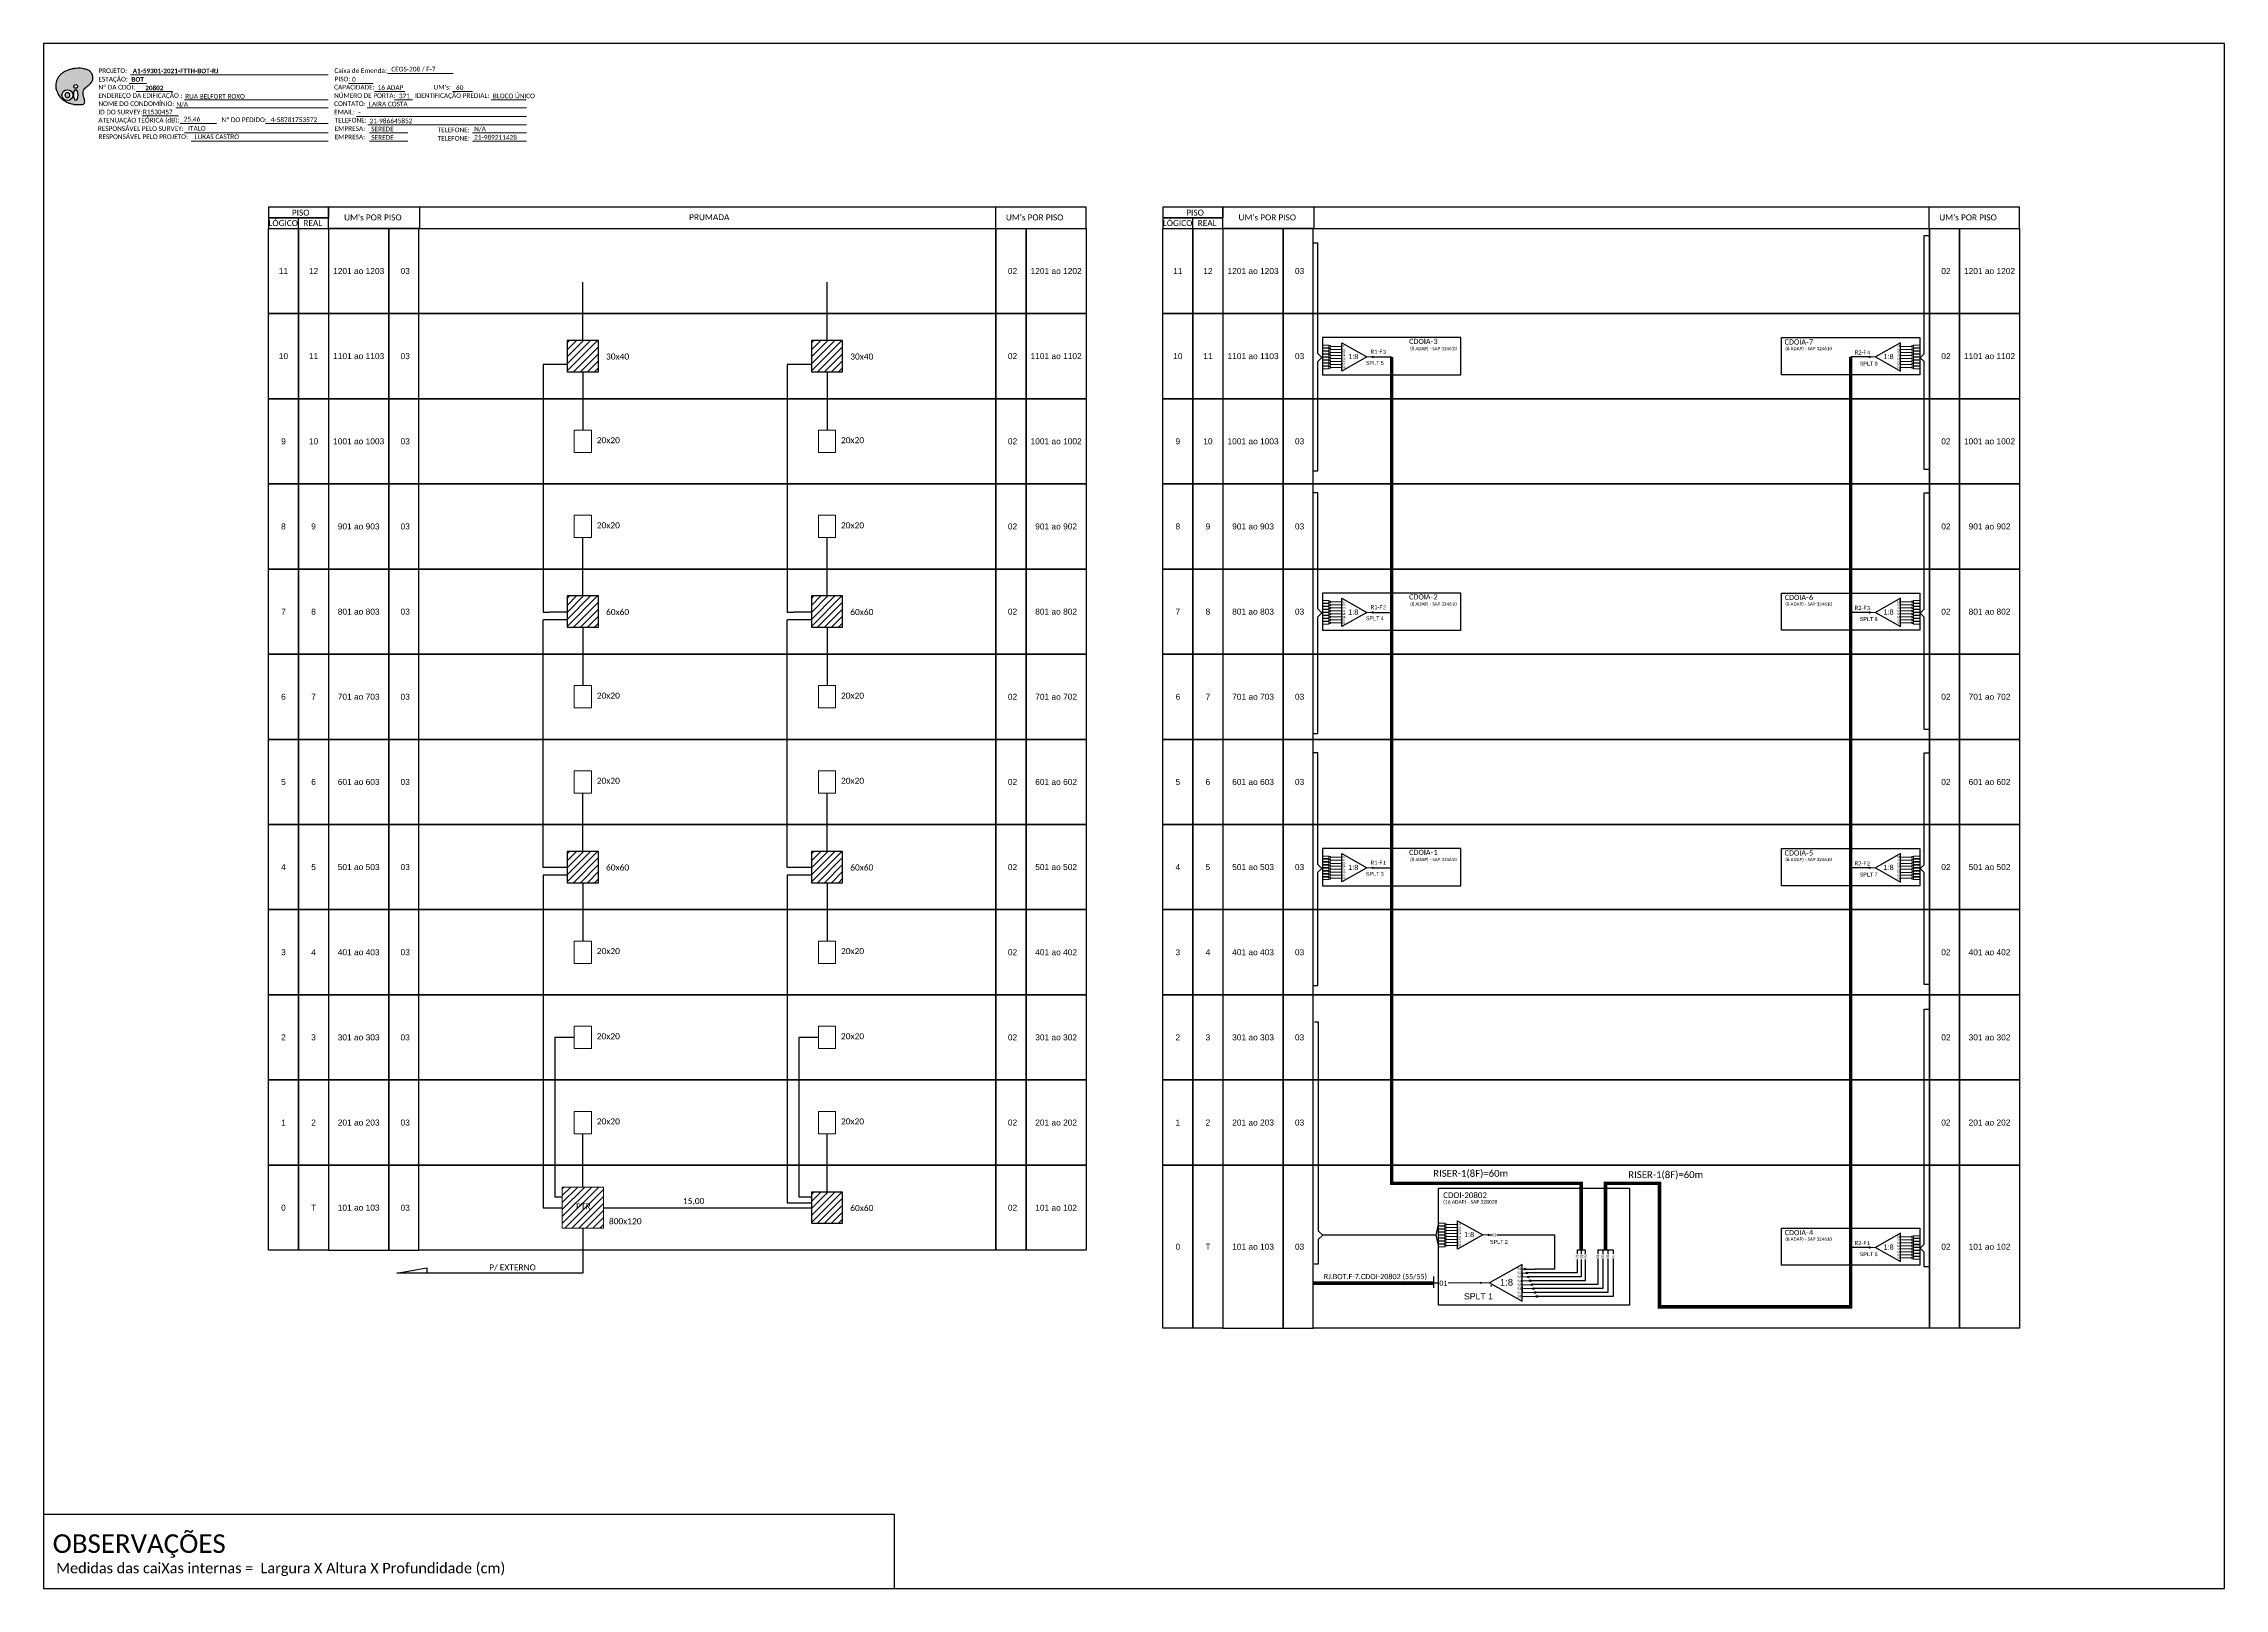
# Model space of a CAD drawing. Extents: x -89 to 2622484776, y -1852823961 to 1299.
# Drawn here: x 834 to 1673, y 705 to 1299 of the extents above; entities that cross this region are included whole.
import ezdxf
from ezdxf.enums import TextEntityAlignment as Align

# ---------------------------------------------------------------- set-up
doc = ezdxf.new("R2010")
doc.units = 0
doc.styles.add('ARIAL', font='arial.ttf')
doc.styles.add('WMF-Calibri0', font='calibri.ttf')
doc.styles.add('WMF-Calibri1', font='calibrib.ttf')

# ---------------------------------------------------------------- blocks, each defined once
blk = doc.blocks.new('SPLT_1-8_DIV_DIR')
h = blk.add_hatch(color=3)
h.dxf.hatch_style = 1
edge = h.paths.add_edge_path()
edge.add_arc((12.77, 4.04), 0.242, 0, 360)
h = blk.add_hatch(color=3)
h.dxf.hatch_style = 1
edge = h.paths.add_edge_path()
edge.add_arc((13.27, 2.88), 0.242, 0, 360)
h = blk.add_hatch(color=3)
h.dxf.hatch_style = 1
edge = h.paths.add_edge_path()
edge.add_arc((13.77, 1.73), 0.242, 0, 360)
h = blk.add_hatch(color=3)
h.dxf.hatch_style = 1
edge = h.paths.add_edge_path()
edge.add_arc((14.27, 0.58), 0.242, 0, 360)
h = blk.add_hatch(color=3)
h.dxf.hatch_style = 1
edge = h.paths.add_edge_path()
edge.add_arc((14.77, -0.58), 0.242, 0, 360)
h = blk.add_hatch(color=3)
h.dxf.hatch_style = 1
edge = h.paths.add_edge_path()
edge.add_arc((15.27, -1.73), 0.242, 0, 360)
h = blk.add_hatch(color=3)
h.dxf.hatch_style = 1
edge = h.paths.add_edge_path()
edge.add_arc((15.77, -2.88), 0.242, 0, 360)
h = blk.add_hatch(color=3)
h.dxf.hatch_style = 1
edge = h.paths.add_edge_path()
edge.add_arc((16.27, -4.04), 0.242, 0, 360)
at = {"color": 1, "lineweight": 0}
blk.add_lwpolyline([(2.22, 0), (0, 0)], dxfattribs=at)
at = {"color": 1}
blk.add_lwpolyline([(11.89, 5.45), (2.22, 0), (11.89, -5.45), (11.89, 5.45)], dxfattribs=at)
at = {"color": 7, "lineweight": 0}
for points in [[(12.77, 4.04), (11.89, 4.04)], [(11.89, 2.88), (13.27, 2.88)], [(11.89, 1.73), (13.77, 1.73)], [(11.89, 0.58), (14.27, 0.58)], [(11.89, -0.58), (14.77, -0.58)], [(11.89, -1.73), (15.27, -1.73)], [(11.89, -2.88), (15.77, -2.88)], [(11.89, -4.04), (16.27, -4.04)]]:
    blk.add_lwpolyline(points, dxfattribs=at)
at = {"color": 3}
for centre in [(12.77, 4.04), (13.27, 2.88), (13.77, 1.73), (14.27, 0.58), (14.77, -0.58), (15.27, -1.73), (15.77, -2.88), (16.27, -4.04)]:
    blk.add_circle(centre, 0.242, dxfattribs=at)
at = {"color": 1, "style": 'ARIAL'}
for s, height, p in [('1:8', 2, (5.35, -0.85)), ('S1', 0.75, (10.52, 3.77)), ('S2', 0.75, (10.52, 2.58)), ('S3', 0.75, (10.52, 1.37)), ('S4', 0.75, (10.52, 0.19)), ('S5', 0.75, (10.52, -1.02)), ('S6', 0.75, (10.52, -2.14)), ('S7', 0.75, (10.52, -3.24)), ('S8', 0.75, (10.52, -4.36))]:
    blk.add_text(s, height=height, dxfattribs=at).set_placement(p)
blk = doc.blocks.new('SPLT_1-8_SC-APC')
at = {"color": 1, "lineweight": 0}
blk.add_lwpolyline([(-17.04, -7.55), (-19.26, -7.55)], dxfattribs=at)
at = {"color": 1}
blk.add_lwpolyline([(-7.37, -2.1), (-17.04, -7.55), (-7.37, -13), (-7.37, -2.1)], dxfattribs=at)
at = {"color": 3, "lineweight": 0}
for points in [[(-2.99, -3.51), (-7.37, -3.51)], [(-7.37, -4.66), (-2.99, -4.66)], [(-7.37, -5.82), (-2.99, -5.82)], [(-7.37, -6.97), (-2.99, -6.97)], [(-7.37, -8.12), (-2.99, -8.12)], [(-2.41, -3.02), (-2.41, -4)], [(-2.41, -3.02), (0, -3.02)], [(-2.41, -4), (0, -4)], [(-2.41, -4.17), (-2.41, -5.16)], [(-2.41, -4.17), (0, -4.17)], [(-2.41, -5.16), (0, -5.16)], [(-2.41, -5.32), (-2.41, -6.31)], [(-2.41, -5.32), (0, -5.32)], [(-2.41, -6.31), (0, -6.31)], [(-2.41, -6.48), (-2.41, -7.46)], [(-2.41, -6.48), (0, -6.48)], [(-2.41, -7.46), (0, -7.46)], [(-2.41, -7.63), (-2.41, -8.62)], [(-2.41, -7.63), (0, -7.63)], [(-7.37, -9.28), (-2.99, -9.28)], [(-7.37, -10.43), (-2.99, -10.43)], [(-7.37, -11.58), (-2.99, -11.58)], [(-2.41, -8.62), (0, -8.62)], [(-2.41, -8.78), (-2.41, -9.77)], [(-2.41, -8.78), (0, -8.78)], [(-2.41, -9.77), (0, -9.77)], [(-2.41, -9.94), (-2.41, -10.92)], [(-2.41, -9.94), (0, -9.94)], [(-2.41, -10.92), (0, -10.92)], [(-2.41, -11.09), (-2.41, -12.08)], [(-2.41, -11.09), (0, -11.09)], [(-2.41, -12.08), (0, -12.08)]]:
    blk.add_lwpolyline(points, dxfattribs=at)
for points in [[(-2.99, -3.22), (-2.41, -3.22), (-2.41, -3.8), (-2.99, -3.8)], [(-2.99, -4.38), (-2.41, -4.38), (-2.41, -4.95), (-2.99, -4.95)], [(-2.99, -5.53), (-2.41, -5.53), (-2.41, -6.1), (-2.99, -6.1)], [(-2.99, -6.68), (-2.41, -6.68), (-2.41, -7.26), (-2.99, -7.26)], [(-2.99, -7.84), (-2.41, -7.84), (-2.41, -8.41), (-2.99, -8.41)], [(-2.99, -8.99), (-2.41, -8.99), (-2.41, -9.56), (-2.99, -9.56)], [(-2.99, -10.14), (-2.41, -10.14), (-2.41, -10.72), (-2.99, -10.72)], [(-2.99, -11.3), (-2.41, -11.3), (-2.41, -11.87), (-2.99, -11.87)]]:
    blk.add_lwpolyline(points, close=True, dxfattribs=at)
at = {"color": 1, "style": 'ARIAL'}
for s, height, p in [('1:8', 2, (-13.91, -8.4)), ('S1', 0.75, (-8.74, -3.78)), ('S2', 0.75, (-8.74, -4.97)), ('S3', 0.75, (-8.74, -6.18)), ('S4', 0.75, (-8.74, -7.36)), ('S5', 0.75, (-8.74, -8.57)), ('S6', 0.75, (-8.74, -9.69)), ('S7', 0.75, (-8.74, -10.78)), ('S8', 0.75, (-8.74, -11.9))]:
    blk.add_text(s, height=height, dxfattribs=at).set_placement(p)
blk = doc.blocks.new('OI')
h = blk.add_hatch(color=40)
edge = h.paths.add_edge_path()
edge.add_spline(control_points=[(4.35, -0.67), (3.92, -0.99), (3.26, -1.5), (2.81, -2.59), (2.9, -3.5), (3.06, -4.27), (3.31, -4.85), (3.37, -5.39), (3.4, -5.88), (3.2, -6.4), (2.54, -6.61), (1.65, -6.63), (0.55, -6.67), (-0.56, -6.42), (-1.61, -6.14), (-2.77, -5.61), (-3.92, -4.77), (-4.89, -3.7), (-5.34, -2.65), (-5.6, -1.94), (-5.85, -0.96), (-5.71, 0.47), (-5.1, 2.02), (-4.14, 3.02), (-3.3, 3.61), (-2.37, 4.16), (-1.36, 4.44), (-0.56, 4.7), (0.79, 4.85), (2.24, 4.97), (3.79, 4.57), (4.67, 4.21), (5.44, 3.65), (5.76, 2.99), (6.03, 2.21), (6.01, 1.46), (5.72, 0.64), (5.31, 0.08), (4.88, -0.38), (4.51, -0.55), (4.35, -0.67)], knot_values=[0, 0, 0, 0, 1.60434, 2.417191, 3.427595, 4.282808, 4.776746, 5.304182, 5.888771, 6.258406, 6.858137, 7.79129, 8.986195, 10.124242, 11.187857, 12.242908, 13.953784, 15.414161, 16.515391, 17.349188, 17.675853, 19.552021, 21.515531, 22.568638, 23.63245, 24.621084, 25.782718, 26.745347, 27.142653, 29.870543, 31.004649, 31.921532, 32.709589, 33.801391, 34.042471, 35.192333, 35.971461, 36.628871, 37.254359, 37.836911, 37.836911, 37.836911, 37.836911], degree=3, periodic=0)
h.paths.add_polyline_path([(1.13, -0.87, -1), (-0.04, -0.87, -1)], flags=16)
edge = h.paths.add_edge_path(flags=16)
edge.add_ellipse((0.56, -3.59), major_axis=(-0.02, 1.71), ratio=0.361305, start_angle=0, end_angle=360)
h.paths.add_polyline_path([(-0.36, -3.62, -1), (-3.8, -3.62, -1)], flags=16)
edge = h.paths.add_edge_path(flags=0)
edge.add_ellipse((-2.08, -3.62), major_axis=(0, 0.885), ratio=0.758294, start_angle=0, end_angle=360)
at = {"color": 40}
for centre, radius in [((-2.08, -3.62), 1.72), ((0.54, -0.87), 0.587)]:
    blk.add_circle(centre, radius, dxfattribs=at)
blk.add_ellipse((-2.08, -3.62), major_axis=(0, 0.885), ratio=0.758294, start_param=-3.141592653589792, end_param=3.141592653589792, dxfattribs=at)
blk.add_ellipse((0.56, -3.59), major_axis=(-0.02, 1.71), ratio=0.361305, dxfattribs=at)
at = {"color": 40, "start_tangent": (-0.800898, -0.598801), "end_tangent": (-0.800898, -0.598801)}
blk.add_spline([(4.35, -0.67), (3.2, -1.78), (2.9, -2.54), (2.92, -3.55), (3.12, -4.38), (3.28, -4.85), (3.37, -5.37), (3.35, -5.95), (3.2, -6.29), (2.66, -6.55), (1.73, -6.63), (0.54, -6.62), (-0.58, -6.41), (-1.6, -6.11), (-2.56, -5.67), (-3.95, -4.67), (-4.89, -3.56), (-5.37, -2.56), (-5.64, -1.78), (-5.72, -1.46), (-5.63, 0.42), (-4.84, 2.22), (-4.13, 2.99), (-3.27, 3.62), (-2.4, 4.09), (-1.3, 4.47), (-0.37, 4.72), (0.02, 4.77), (2.75, 4.8), (3.85, 4.53), (4.69, 4.16), (5.31, 3.68), (5.85, 2.73), (5.93, 2.5), (5.94, 1.35), (5.67, 0.62), (5.29, 0.08), (4.84, -0.36), (4.35, -0.67)], degree=3, dxfattribs=at)
blk = doc.blocks.new('CARIMBO')
at = {"color": 7, "lineweight": 0}
for points in [[(134.48, -16.3), (159.61, -16.3)], [(35.15, -20.06), (41.7, -20.06)], [(35.66, -16.79), (111.64, -16.79)], [(37.81, -23.14), (51.75, -23.14)], [(119.43, -20.02), (128.92, -20.02)], [(129.48, -23.14), (141.1, -23.14)], [(159.42, -23.14), (167.09, -23.14)], [(40.13, -32.55), (54.07, -32.55)], [(52.97, -29.48), (111.64, -29.48)], [(56.38, -26.37), (111.64, -26.37)], [(122.56, -32.72), (187.83, -32.72)], [(126.6, -29.48), (187.83, -29.48)], [(137.07, -26.37), (144.01, -26.37)], [(174.24, -26.37), (187.8, -26.37)], [(54.67, -35.52), (68.61, -35.52)], [(56.38, -39.07), (111.64, -39.07)], [(126.84, -35.96), (187.83, -35.96)], [(127.45, -39.07), (142.25, -39.07)], [(167.06, -39.07), (187.83, -39.07)], [(58.87, -42.31), (111.64, -42.31)], [(127.45, -42.31), (142.25, -42.31)], [(167.06, -42.31), (187.83, -42.31)]]:
    blk.add_lwpolyline(points, dxfattribs=at)
at = {"color": 7, "xscale": 1.213923925163967, "yscale": 1.213923925163967, "zscale": 1.213923925163967, "rotation": 0.1532896023949059}
blk.add_blockref('OI', (13.86, -20.16), dxfattribs=at)
at = {"color": 7, "lineweight": 0, "style": 'WMF-Calibri0'}
for s, height, p in [('PROJETO:', 1.793, (23.26, -16.04)), ('Caixa de Emenda:', 1.7927, (114.02, -16.04)), ('ESTAÇÃO:', 1.793, (23.26, -19.32)), ('ENDEREÇO DA EDIFICAÇÃO :', 1.7927, (23.26, -25.63)), ('Nº DA CDOI:', 1.7927, (23.26, -22.39)), ('CAPACIDADE:', 1.7927, (113.91, -22.39)), ('NÚMERO DE PORTA:', 1.7927, (113.91, -25.63)), ('PISO:', 1.793, (114.09, -19.28)), ('IDENTIFICAÇÃO PREDIAL:', 1.7927, (144.99, -25.63)), ("UM's:", 1.793, (152.15, -22.39)), ('ATENUAÇÃO TEÓRICA (dB):', 1.7927, (23.26, -35.09)), ('NOME DO CONDOMÍNIO:', 1.7927, (23.26, -28.74)), ('ID DO SURVEY:', 1.7927, (23.26, -31.97)), ('CONTATO:', 1.793, (113.91, -28.74)), ('EMAIL:', 1.793, (113.91, -31.97)), ('TELEFONE:', 1.793, (114.09, -35.09)), ('RESPONSÁVEL PELO SURVEY:', 1.7927, (23.02, -38.32)), ('RESPONSÁVEL PELO PROJETO:', 1.7927, (23.26, -41.44)), ('EMPRESA:', 1.793, (114.09, -38.32)), ('EMPRESA:', 1.793, (114.09, -41.56)), ('TELEFONE:', 1.793, (153.7, -38.83)), ('TELEFONE:', 1.793, (153.7, -42.06))]:
    blk.add_text(s, height=height, dxfattribs=at).set_placement(p)
at = {"color": 7, "lineweight": 0, "flags": 8}
for tag, p, style in [('PROJ', (36.46, -16.13), 'WMF-Calibri1'), ('CEOS-XX', (135.87, -15.46), 'WMF-Calibri0'), ('EST', (35.94, -19.41), 'WMF-Calibri1'), ('LOGRADOURO', (56.65, -25.91), 'WMF-Calibri0'), ('PISO_PTR', (120.78, -19.42), 'WMF-Calibri0'), ('CAPAC.', (130.66, -22.52), 'WMF-Calibri0'), ('N°', (138.85, -25.77), 'WMF-Calibri0'), ("UC'S", (160.78, -22.54), 'WMF-Calibri0'), ('N°PREDIO', (174.94, -25.77), 'WMF-Calibri0'), ('_ID_', (40.39, -31.94), 'WMF-Calibri0'), ('NOME_DO_COND.', (53.23, -29.02), 'WMF-Calibri0'), ('O_POTEN', (56.06, -34.68), 'WMF-Calibri0'), ('EMAIL', (123.26, -32.12), 'WMF-Calibri0'), ('NOME_DO_CONTATO', (127.3, -28.89), 'WMF-Calibri0'), ('RES_SURVEY', (57.78, -38.23), 'WMF-Calibri0'), ('RES_PROJ', (60.27, -41.47), 'WMF-Calibri0'), ('TELEFONE', (127.55, -35.36), 'WMF-Calibri0'), ('EMP_RESP_SURVEY', (128.16, -38.47), 'WMF-Calibri0'), ('EMP_RESP_PROJ', (128.16, -41.71), 'WMF-Calibri0'), ('CONT_RESP_SURVEY', (167.76, -38.47), 'WMF-Calibri0'), ('CONT_RESP_PROJ', (167.76, -41.71), 'WMF-Calibri0')]:
    blk.add_attdef(tag, p, '', height=1.79, dxfattribs=dict(at, style=style))
at = {"color": 7, "lineweight": 0, "style": 'WMF-Calibri1', "flags": 8}
blk.add_attdef("N° CDO'S", text='', height=1.79, dxfattribs=at).set_placement((44.78, -22.68), align=Align.CENTER)

msp = doc.modelspace()

# ---------------------------------------------------------------- hatches: boundary and pattern name
h = msp.add_hatch()
h.set_pattern_fill('ANSI31', color=1, scale=0.6)
h.set_pattern_definition([(45, (-438.451, 124.5375), (-1.3470384, 1.3470384), [])])
h.paths.add_polyline_path([(1035.84, 1172.85), (1047.84, 1172.85), (1047.84, 1184.85), (1035.84, 1184.85)])
h = msp.add_hatch()
h.set_pattern_fill('ANSI31', color=1, scale=0.6)
h.set_pattern_definition([(45, (-344.5481, 124.5375), (-1.3470384, 1.3470384), [])])
h.paths.add_polyline_path([(1129.75, 1172.85), (1141.75, 1172.85), (1141.75, 1184.85), (1129.75, 1184.85)])
h = msp.add_hatch(color=3)
h.dxf.hatch_style = 1
edge = h.paths.add_edge_path()
edge.add_arc((1345.58, 1178.56), 0.256, 0, 360)
h = msp.add_hatch(color=3)
h.dxf.hatch_style = 1
edge = h.paths.add_edge_path()
edge.add_arc((1536.63, 1178.56), 0.256, 0, 360)
h = msp.add_hatch()
h.set_pattern_fill('ANSI31', color=1, scale=0.6)
h.set_pattern_definition([(45, (-438.451, 26.3063), (-1.3470384, 1.3470384), [])])
h.paths.add_polyline_path([(1035.84, 1074.62), (1047.84, 1074.62), (1047.84, 1086.62), (1035.84, 1086.62)])
h = msp.add_hatch()
h.set_pattern_fill('ANSI31', color=1, scale=0.6)
h.set_pattern_definition([(45, (-344.5481, 26.3063), (-1.3470384, 1.3470384), [])])
h.paths.add_polyline_path([(1129.75, 1074.62), (1141.75, 1074.62), (1141.75, 1086.62), (1129.75, 1086.62)])
h = msp.add_hatch(color=3)
h.dxf.hatch_style = 1
edge = h.paths.add_edge_path()
edge.add_arc((1345.58, 1080.33), 0.256, 0, 360)
h = msp.add_hatch(color=3)
h.dxf.hatch_style = 1
edge = h.paths.add_edge_path()
edge.add_arc((1536.63, 1080.33), 0.256, 0, 360)
h = msp.add_hatch()
h.set_pattern_fill('ANSI31', color=1, scale=0.6)
h.set_pattern_definition([(45, (-438.451, -71.925), (-1.3470384, 1.3470384), [])])
h.paths.add_polyline_path([(1035.84, 976.38), (1047.84, 976.38), (1047.84, 988.38), (1035.84, 988.38)])
h = msp.add_hatch()
h.set_pattern_fill('ANSI31', color=1, scale=0.6)
h.set_pattern_definition([(45, (-344.5481, -71.925), (-1.3470384, 1.3470384), [])])
h.paths.add_polyline_path([(1129.75, 976.38), (1141.75, 976.38), (1141.75, 988.38), (1129.75, 988.38)])
h = msp.add_hatch(color=3)
h.dxf.hatch_style = 1
edge = h.paths.add_edge_path()
edge.add_arc((1345.58, 982.09), 0.256, 0, 360)
h = msp.add_hatch(color=3)
h.dxf.hatch_style = 1
edge = h.paths.add_edge_path()
edge.add_arc((1536.63, 982.09), 0.256, 0, 360)
h = msp.add_hatch()
h.set_pattern_fill('ANSI31', color=1, scale=0.6)
h.set_pattern_definition([(45, (257.3354, 3530.5693), (-1.3470384, 1.3470384), [])])
h.paths.add_polyline_path([(1049.75, 843.51), (1049.75, 859.31), (1033.94, 859.31), (1033.94, 843.51)])
h.paths.add_polyline_path([(1038.67, 850.14), (1045.48, 850.14), (1045.48, 853.61), (1038.67, 853.61)], flags=24)
h = msp.add_hatch()
h.set_pattern_fill('ANSI31', color=1, scale=0.6)
h.set_pattern_definition([(45, (-344.5481, -202.9), (-1.3470384, 1.3470384), [])])
h.paths.add_polyline_path([(1129.75, 845.41), (1141.75, 845.41), (1141.75, 857.41), (1129.75, 857.41)])
h = msp.add_hatch(color=3)
h.dxf.hatch_style = 1
edge = h.paths.add_edge_path()
edge.add_arc((1390.1, 840.94), 0.256, 0, 360)
h = msp.add_hatch(color=3)
h.dxf.hatch_style = 1
edge = h.paths.add_edge_path()
edge.add_arc((1536.63, 836.12), 0.256, 0, 360)
h = msp.add_hatch(color=3)
h.dxf.hatch_style = 1
edge = h.paths.add_edge_path()
edge.add_arc((1387.13, 822.53), 0.41, 0, 360)

# ---------------------------------------------------------------- linework, layer by layer
at = {"color": 3}
msp.add_line((1404.13, 827.79), (1407.87, 827.79), dxfattribs=at)
for points in [[(834.5, 705.02), (1673.06, 705.02), (1673.06, 1299.02), (834.5, 1299.02), (834.5, 705.02)], [(944.08, 1227.96), (1235.41, 1227.96), (1235.41, 1236.19), (944.08, 1236.19), (944.08, 1236.19), (944.08, 1232.07)], [(979.14, 1227.96), (979.14, 1236.19)], [(1200.68, 1227.96), (1200.68, 1236.19)], [(1288, 1227.96), (1594.33, 1227.96), (1594.33, 1236.19), (1288, 1236.19), (1288, 1236.19), (1288, 1232.07)], [(1323.06, 1227.96), (1323.06, 1236.19)], [(1559.59, 1227.96), (1559.59, 1236.19)], [(932.51, 1227.96), (932.51, 1232.07)], [(1276.43, 1227.96), (1276.43, 1232.07)], [(1403.05, 825.72), (1403.05, 824.83)]]:
    msp.add_lwpolyline(points)
at = {"color": 7, "lineweight": 0}
msp.add_lwpolyline([(919.81, 1268.26), (943.96, 1268.26)], dxfattribs=at)
for points in [[(920.94, 1232.07), (944.08, 1232.07), (944.08, 1236.19), (920.94, 1236.19)], [(1264.85, 1232.07), (1288, 1232.07), (1288, 1236.19), (1264.85, 1236.19)], [(920.94, 1227.96), (944.08, 1227.96), (944.08, 1232.07), (920.94, 1232.07)], [(920.94, 1227.96), (932.51, 1227.96), (932.51, 1195.22), (920.94, 1195.22)], [(932.51, 1227.96), (944.08, 1227.96), (944.08, 1195.22), (932.51, 1195.22)], [(967.23, 1227.96), (944.08, 1227.96), (944.08, 1195.22), (967.23, 1195.22)], [(978.8, 1227.96), (967.23, 1227.96), (967.23, 1195.22), (978.8, 1195.22)], [(978.8, 1227.96), (1200.69, 1227.96), (1200.69, 1195.22), (978.8, 1195.22)], [(1200.69, 1227.96), (1212.26, 1227.96), (1212.26, 1195.22), (1200.69, 1195.22)], [(1212.26, 1227.96), (1235.41, 1227.96), (1235.41, 1195.22), (1212.26, 1195.22)], [(1264.85, 1227.96), (1288, 1227.96), (1288, 1232.07), (1264.85, 1232.07)], [(1264.85, 1227.96), (1276.43, 1227.96), (1276.43, 1195.22), (1264.85, 1195.22)], [(1276.43, 1227.96), (1288, 1227.96), (1288, 1195.22), (1276.43, 1195.22)], [(1311.15, 1227.96), (1288, 1227.96), (1288, 1195.22), (1311.15, 1195.22)], [(1322.72, 1227.96), (1311.15, 1227.96), (1311.15, 1195.22), (1322.72, 1195.22)], [(1322.72, 1227.96), (1559.61, 1227.96), (1559.61, 1195.22), (1322.72, 1195.22)], [(1559.61, 1227.96), (1571.18, 1227.96), (1571.18, 1195.22), (1559.61, 1195.22)], [(1571.18, 1227.96), (1594.33, 1227.96), (1594.33, 1195.22), (1571.18, 1195.22)], [(920.94, 1195.22), (932.51, 1195.22), (932.51, 1162.47), (920.94, 1162.47)], [(932.51, 1195.22), (944.08, 1195.22), (944.08, 1162.47), (932.51, 1162.47)], [(932.51, 1195.22), (944.08, 1195.22), (944.08, 1162.47), (932.51, 1162.47)], [(967.23, 1195.22), (944.08, 1195.22), (944.08, 1162.47), (967.23, 1162.47)], [(978.8, 1195.22), (967.23, 1195.22), (967.23, 1162.47), (978.8, 1162.47)], [(978.8, 1195.22), (1200.69, 1195.22), (1200.69, 1162.47), (978.8, 1162.47)], [(1200.69, 1195.22), (1212.26, 1195.22), (1212.26, 1162.47), (1200.69, 1162.47)], [(1212.26, 1195.22), (1235.41, 1195.22), (1235.41, 1162.47), (1212.26, 1162.47)], [(1264.85, 1195.22), (1276.43, 1195.22), (1276.43, 1162.47), (1264.85, 1162.47)], [(1276.43, 1195.22), (1288, 1195.22), (1288, 1162.47), (1276.43, 1162.47)], [(1276.43, 1195.22), (1288, 1195.22), (1288, 1162.47), (1276.43, 1162.47)], [(1311.15, 1195.22), (1288, 1195.22), (1288, 1162.47), (1311.15, 1162.47)], [(1322.72, 1195.22), (1311.15, 1195.22), (1311.15, 1162.47), (1322.72, 1162.47)], [(1322.72, 1195.22), (1559.61, 1195.22), (1559.61, 1162.47), (1322.72, 1162.47)], [(1559.61, 1195.22), (1571.18, 1195.22), (1571.18, 1162.47), (1559.61, 1162.47)], [(1571.18, 1195.22), (1594.33, 1195.22), (1594.33, 1162.47), (1571.18, 1162.47)], [(920.94, 1162.47), (932.51, 1162.47), (932.51, 1129.73), (920.94, 1129.73)], [(932.51, 1162.47), (944.08, 1162.47), (944.08, 1129.73), (932.51, 1129.73)], [(932.51, 1162.47), (944.08, 1162.47), (944.08, 1129.73), (932.51, 1129.73)], [(967.23, 1162.47), (944.08, 1162.47), (944.08, 1129.73), (967.23, 1129.73)], [(978.8, 1162.47), (967.23, 1162.47), (967.23, 1129.73), (978.8, 1129.73)], [(978.8, 1162.47), (1200.69, 1162.47), (1200.69, 1129.73), (978.8, 1129.73)], [(1200.69, 1162.47), (1212.26, 1162.47), (1212.26, 1129.73), (1200.69, 1129.73)], [(1212.26, 1162.47), (1235.41, 1162.47), (1235.41, 1129.73), (1212.26, 1129.73)], [(1264.85, 1162.47), (1276.43, 1162.47), (1276.43, 1129.73), (1264.85, 1129.73)], [(1276.43, 1162.47), (1288, 1162.47), (1288, 1129.73), (1276.43, 1129.73)], [(1276.43, 1162.47), (1288, 1162.47), (1288, 1129.73), (1276.43, 1129.73)], [(1311.15, 1162.47), (1288, 1162.47), (1288, 1129.73), (1311.15, 1129.73)], [(1322.72, 1162.47), (1311.15, 1162.47), (1311.15, 1129.73), (1322.72, 1129.73)], [(1322.72, 1162.47), (1559.61, 1162.47), (1559.61, 1129.73), (1322.72, 1129.73)], [(1559.61, 1162.47), (1571.18, 1162.47), (1571.18, 1129.73), (1559.61, 1129.73)], [(1571.18, 1162.47), (1594.33, 1162.47), (1594.33, 1129.73), (1571.18, 1129.73)], [(920.94, 1129.73), (932.51, 1129.73), (932.51, 1096.99), (920.94, 1096.99)], [(932.51, 1129.73), (944.08, 1129.73), (944.08, 1096.99), (932.51, 1096.99)], [(932.51, 1129.73), (944.08, 1129.73), (944.08, 1096.99), (932.51, 1096.99)], [(967.23, 1129.73), (944.08, 1129.73), (944.08, 1096.99), (967.23, 1096.99)], [(978.8, 1129.73), (967.23, 1129.73), (967.23, 1096.99), (978.8, 1096.99)], [(978.8, 1129.73), (1200.69, 1129.73), (1200.69, 1096.99), (978.8, 1096.99)], [(1200.69, 1129.73), (1212.26, 1129.73), (1212.26, 1096.99), (1200.69, 1096.99)], [(1212.26, 1129.73), (1235.41, 1129.73), (1235.41, 1096.99), (1212.26, 1096.99)], [(1264.85, 1129.73), (1276.43, 1129.73), (1276.43, 1096.99), (1264.85, 1096.99)], [(1276.43, 1129.73), (1288, 1129.73), (1288, 1096.99), (1276.43, 1096.99)], [(1276.43, 1129.73), (1288, 1129.73), (1288, 1096.99), (1276.43, 1096.99)], [(1311.15, 1129.73), (1288, 1129.73), (1288, 1096.99), (1311.15, 1096.99)], [(1322.72, 1129.73), (1311.15, 1129.73), (1311.15, 1096.99), (1322.72, 1096.99)], [(1322.72, 1129.73), (1559.61, 1129.73), (1559.61, 1096.99), (1322.72, 1096.99)], [(1559.61, 1129.73), (1571.18, 1129.73), (1571.18, 1096.99), (1559.61, 1096.99)], [(1571.18, 1129.73), (1594.33, 1129.73), (1594.33, 1096.99), (1571.18, 1096.99)], [(920.94, 1096.99), (932.51, 1096.99), (932.51, 1064.24), (920.94, 1064.24)], [(932.51, 1096.99), (944.08, 1096.99), (944.08, 1064.24), (932.51, 1064.24)], [(932.51, 1096.99), (944.08, 1096.99), (944.08, 1064.24), (932.51, 1064.24)], [(967.23, 1096.99), (944.08, 1096.99), (944.08, 1064.24), (967.23, 1064.24)], [(978.8, 1096.99), (967.23, 1096.99), (967.23, 1064.24), (978.8, 1064.24)], [(978.8, 1096.99), (1200.69, 1096.99), (1200.69, 1064.24), (978.8, 1064.24)], [(1200.69, 1096.99), (1212.26, 1096.99), (1212.26, 1064.24), (1200.69, 1064.24)], [(1212.26, 1096.99), (1235.41, 1096.99), (1235.41, 1064.24), (1212.26, 1064.24)], [(1264.85, 1096.99), (1276.43, 1096.99), (1276.43, 1064.24), (1264.85, 1064.24)], [(1276.43, 1096.99), (1288, 1096.99), (1288, 1064.24), (1276.43, 1064.24)], [(1276.43, 1096.99), (1288, 1096.99), (1288, 1064.24), (1276.43, 1064.24)], [(1311.15, 1096.99), (1288, 1096.99), (1288, 1064.24), (1311.15, 1064.24)], [(1322.72, 1096.99), (1311.15, 1096.99), (1311.15, 1064.24), (1322.72, 1064.24)], [(1322.72, 1096.99), (1559.61, 1096.99), (1559.61, 1064.24), (1322.72, 1064.24)], [(1559.61, 1096.99), (1571.18, 1096.99), (1571.18, 1064.24), (1559.61, 1064.24)], [(1571.18, 1096.99), (1594.33, 1096.99), (1594.33, 1064.24), (1571.18, 1064.24)], [(920.94, 1064.24), (932.51, 1064.24), (932.51, 1031.5), (920.94, 1031.5)], [(932.51, 1064.24), (944.08, 1064.24), (944.08, 1031.5), (932.51, 1031.5)], [(932.51, 1064.24), (944.08, 1064.24), (944.08, 1031.5), (932.51, 1031.5)], [(967.23, 1064.24), (944.08, 1064.24), (944.08, 1031.5), (967.23, 1031.5)], [(978.8, 1064.24), (967.23, 1064.24), (967.23, 1031.5), (978.8, 1031.5)], [(978.8, 1064.24), (1200.69, 1064.24), (1200.69, 1031.5), (978.8, 1031.5)], [(1200.69, 1064.24), (1212.26, 1064.24), (1212.26, 1031.5), (1200.69, 1031.5)], [(1212.26, 1064.24), (1235.41, 1064.24), (1235.41, 1031.5), (1212.26, 1031.5)], [(1264.85, 1064.24), (1276.43, 1064.24), (1276.43, 1031.5), (1264.85, 1031.5)], [(1276.43, 1064.24), (1288, 1064.24), (1288, 1031.5), (1276.43, 1031.5)], [(1276.43, 1064.24), (1288, 1064.24), (1288, 1031.5), (1276.43, 1031.5)], [(1311.15, 1064.24), (1288, 1064.24), (1288, 1031.5), (1311.15, 1031.5)], [(1322.72, 1064.24), (1311.15, 1064.24), (1311.15, 1031.5), (1322.72, 1031.5)], [(1322.72, 1064.24), (1559.61, 1064.24), (1559.61, 1031.5), (1322.72, 1031.5)], [(1559.61, 1064.24), (1571.18, 1064.24), (1571.18, 1031.5), (1559.61, 1031.5)], [(1571.18, 1064.24), (1594.33, 1064.24), (1594.33, 1031.5), (1571.18, 1031.5)], [(920.94, 1031.5), (932.51, 1031.5), (932.51, 998.76), (920.94, 998.76)], [(932.51, 1031.5), (944.08, 1031.5), (944.08, 998.76), (932.51, 998.76)], [(932.51, 1031.5), (944.08, 1031.5), (944.08, 998.76), (932.51, 998.76)], [(967.23, 1031.5), (944.08, 1031.5), (944.08, 998.76), (967.23, 998.76)], [(978.8, 1031.5), (967.23, 1031.5), (967.23, 998.76), (978.8, 998.76)], [(978.8, 1031.5), (1200.69, 1031.5), (1200.69, 998.76), (978.8, 998.76)], [(1200.69, 1031.5), (1212.26, 1031.5), (1212.26, 998.76), (1200.69, 998.76)], [(1212.26, 1031.5), (1235.41, 1031.5), (1235.41, 998.76), (1212.26, 998.76)], [(1264.85, 1031.5), (1276.43, 1031.5), (1276.43, 998.76), (1264.85, 998.76)], [(1276.43, 1031.5), (1288, 1031.5), (1288, 998.76), (1276.43, 998.76)], [(1276.43, 1031.5), (1288, 1031.5), (1288, 998.76), (1276.43, 998.76)], [(1311.15, 1031.5), (1288, 1031.5), (1288, 998.76), (1311.15, 998.76)], [(1322.72, 1031.5), (1311.15, 1031.5), (1311.15, 998.76), (1322.72, 998.76)], [(1322.72, 1031.5), (1559.61, 1031.5), (1559.61, 998.76), (1322.72, 998.76)], [(1559.61, 1031.5), (1571.18, 1031.5), (1571.18, 998.76), (1559.61, 998.76)], [(1571.18, 1031.5), (1594.33, 1031.5), (1594.33, 998.76), (1571.18, 998.76)], [(920.94, 998.76), (932.51, 998.76), (932.51, 966.01), (920.94, 966.01)], [(932.51, 998.76), (944.08, 998.76), (944.08, 966.01), (932.51, 966.01)], [(932.51, 998.76), (944.08, 998.76), (944.08, 966.01), (932.51, 966.01)], [(967.23, 998.76), (944.08, 998.76), (944.08, 966.01), (967.23, 966.01)], [(978.8, 998.76), (967.23, 998.76), (967.23, 966.01), (978.8, 966.01)], [(978.8, 998.76), (1200.69, 998.76), (1200.69, 966.01), (978.8, 966.01)], [(1200.69, 998.76), (1212.26, 998.76), (1212.26, 966.01), (1200.69, 966.01)], [(1212.26, 998.76), (1235.41, 998.76), (1235.41, 966.01), (1212.26, 966.01)], [(1264.85, 998.76), (1276.43, 998.76), (1276.43, 966.01), (1264.85, 966.01)], [(1276.43, 998.76), (1288, 998.76), (1288, 966.01), (1276.43, 966.01)], [(1276.43, 998.76), (1288, 998.76), (1288, 966.01), (1276.43, 966.01)], [(1311.15, 998.76), (1288, 998.76), (1288, 966.01), (1311.15, 966.01)], [(1322.72, 998.76), (1311.15, 998.76), (1311.15, 966.01), (1322.72, 966.01)], [(1322.72, 998.76), (1559.61, 998.76), (1559.61, 966.01), (1322.72, 966.01)], [(1559.61, 998.76), (1571.18, 998.76), (1571.18, 966.01), (1559.61, 966.01)], [(1571.18, 998.76), (1594.33, 998.76), (1594.33, 966.01), (1571.18, 966.01)], [(920.94, 966.01), (932.51, 966.01), (932.51, 933.27), (920.94, 933.27)], [(932.51, 966.01), (944.08, 966.01), (944.08, 933.27), (932.51, 933.27)], [(932.51, 966.01), (944.08, 966.01), (944.08, 933.27), (932.51, 933.27)], [(967.23, 966.01), (944.08, 966.01), (944.08, 933.27), (967.23, 933.27)], [(978.8, 966.01), (967.23, 966.01), (967.23, 933.27), (978.8, 933.27)], [(978.8, 966.01), (1200.69, 966.01), (1200.69, 933.27), (978.8, 933.27)], [(1200.69, 966.01), (1212.26, 966.01), (1212.26, 933.27), (1200.69, 933.27)], [(1212.26, 966.01), (1235.41, 966.01), (1235.41, 933.27), (1212.26, 933.27)], [(1264.85, 966.01), (1276.43, 966.01), (1276.43, 933.27), (1264.85, 933.27)], [(1276.43, 966.01), (1288, 966.01), (1288, 933.27), (1276.43, 933.27)], [(1276.43, 966.01), (1288, 966.01), (1288, 933.27), (1276.43, 933.27)], [(1311.15, 966.01), (1288, 966.01), (1288, 933.27), (1311.15, 933.27)], [(1322.72, 966.01), (1311.15, 966.01), (1311.15, 933.27), (1322.72, 933.27)], [(1322.72, 966.01), (1559.61, 966.01), (1559.61, 933.27), (1322.72, 933.27)], [(1559.61, 966.01), (1571.18, 966.01), (1571.18, 933.27), (1559.61, 933.27)], [(1571.18, 966.01), (1594.33, 966.01), (1594.33, 933.27), (1571.18, 933.27)], [(920.94, 933.27), (932.51, 933.27), (932.51, 900.53), (920.94, 900.53)], [(932.51, 933.27), (944.08, 933.27), (944.08, 900.53), (932.51, 900.53)], [(932.51, 933.27), (944.08, 933.27), (944.08, 900.53), (932.51, 900.53)], [(967.23, 933.27), (944.08, 933.27), (944.08, 900.53), (967.23, 900.53)], [(978.8, 933.27), (967.23, 933.27), (967.23, 900.53), (978.8, 900.53)], [(978.8, 933.27), (1200.69, 933.27), (1200.69, 900.53), (978.8, 900.53)], [(1200.69, 933.27), (1212.26, 933.27), (1212.26, 900.53), (1200.69, 900.53)], [(1212.26, 933.27), (1235.41, 933.27), (1235.41, 900.53), (1212.26, 900.53)], [(1264.85, 933.27), (1276.43, 933.27), (1276.43, 900.53), (1264.85, 900.53)], [(1276.43, 933.27), (1288, 933.27), (1288, 900.53), (1276.43, 900.53)], [(1276.43, 933.27), (1288, 933.27), (1288, 900.53), (1276.43, 900.53)], [(1311.15, 933.27), (1288, 933.27), (1288, 900.53), (1311.15, 900.53)], [(1322.72, 933.27), (1311.15, 933.27), (1311.15, 900.53), (1322.72, 900.53)], [(1322.72, 933.27), (1559.61, 933.27), (1559.61, 900.53), (1322.72, 900.53)], [(1559.61, 933.27), (1571.18, 933.27), (1571.18, 900.53), (1559.61, 900.53)], [(1571.18, 933.27), (1594.33, 933.27), (1594.33, 900.53), (1571.18, 900.53)], [(920.94, 900.53), (932.51, 900.53), (932.51, 867.78), (920.94, 867.78)], [(932.51, 900.53), (944.08, 900.53), (944.08, 867.78), (932.51, 867.78)], [(932.51, 900.53), (944.08, 900.53), (944.08, 867.78), (932.51, 867.78)], [(967.23, 900.53), (944.08, 900.53), (944.08, 867.78), (967.23, 867.78)], [(978.8, 900.53), (967.23, 900.53), (967.23, 867.78), (978.8, 867.78)], [(978.8, 900.53), (1200.69, 900.53), (1200.69, 867.78), (978.8, 867.78)], [(1200.69, 900.53), (1212.26, 900.53), (1212.26, 867.78), (1200.69, 867.78)], [(1212.26, 900.53), (1235.41, 900.53), (1235.41, 867.78), (1212.26, 867.78)], [(1264.85, 900.53), (1276.43, 900.53), (1276.43, 867.78), (1264.85, 867.78)], [(1276.43, 900.53), (1288, 900.53), (1288, 867.78), (1276.43, 867.78)], [(1276.43, 900.53), (1288, 900.53), (1288, 867.78), (1276.43, 867.78)], [(1311.15, 900.53), (1288, 900.53), (1288, 867.78), (1311.15, 867.78)], [(1322.72, 900.53), (1311.15, 900.53), (1311.15, 867.78), (1322.72, 867.78)], [(1322.72, 900.53), (1559.61, 900.53), (1559.61, 867.78), (1322.72, 867.78)], [(1559.61, 900.53), (1571.18, 900.53), (1571.18, 867.78), (1559.61, 867.78)], [(1571.18, 900.53), (1594.33, 900.53), (1594.33, 867.78), (1571.18, 867.78)], [(920.94, 867.78), (932.51, 867.78), (932.51, 835.04), (920.94, 835.04)], [(932.51, 867.78), (944.08, 867.78), (944.08, 835.04), (932.51, 835.04)], [(932.51, 867.78), (944.08, 867.78), (944.08, 835.04), (932.51, 835.04)], [(967.23, 867.78), (944.08, 867.78), (944.08, 835.04), (967.23, 835.04)], [(978.8, 867.78), (967.23, 867.78), (967.23, 835.04), (978.8, 835.04)], [(978.8, 867.78), (1200.69, 867.78), (1200.69, 835.04), (978.8, 835.04)], [(1200.69, 867.78), (1212.26, 867.78), (1212.26, 835.04), (1200.69, 835.04)], [(1212.26, 867.78), (1235.41, 867.78), (1235.41, 835.04), (1212.26, 835.04)], [(1264.85, 867.78), (1276.43, 867.78), (1276.43, 805.04), (1264.85, 805.04)], [(1276.43, 867.78), (1288, 867.78), (1288, 805.04), (1276.43, 805.04)], [(1276.43, 867.78), (1288, 867.78), (1288, 805.04), (1276.43, 805.04)], [(1311.15, 867.78), (1288, 867.78), (1288, 805.04), (1311.15, 805.04)], [(1322.72, 867.78), (1311.15, 867.78), (1311.15, 805.04), (1322.72, 805.04)], [(1322.72, 867.78), (1559.61, 867.78), (1559.61, 805.04), (1322.72, 805.04)], [(1559.61, 867.78), (1571.18, 867.78), (1571.18, 805.04), (1559.61, 805.04)], [(1571.18, 867.78), (1594.33, 867.78), (1594.33, 805.04), (1571.18, 805.04)]]:
    msp.add_lwpolyline(points, close=True)
at = {"color": 3}
for points in [[(1559.25, 1135.29), (1557.6, 1135.29), (1557.6, 1176.75), (1556.03, 1178.26), (1557.6, 1179.76), (1557.6, 1225.29), (1559.25, 1225.29)], [(1322.84, 1134.79), (1324.49, 1134.79), (1324.49, 1176.84), (1326.06, 1178.35), (1324.49, 1179.86), (1324.49, 1222.29), (1322.84, 1222.29)], [(1322.84, 1033.79), (1324.49, 1033.79), (1324.49, 1078.61), (1326.06, 1080.12), (1324.49, 1081.63), (1324.49, 1126.29), (1322.84, 1126.29)], [(1559.25, 1035.29), (1557.6, 1035.29), (1557.6, 1078.52), (1556.03, 1080.02), (1557.6, 1081.53), (1557.6, 1126.29), (1559.25, 1126.29)], [(1322.84, 936.79), (1324.49, 936.79), (1324.49, 980.38), (1326.06, 981.89), (1324.49, 983.39), (1324.49, 1026.29), (1322.84, 1026.29)], [(1559.25, 937.29), (1557.6, 937.29), (1557.6, 980.29), (1556.03, 981.79), (1557.6, 983.3), (1557.6, 1026.29), (1559.25, 1026.29)], [(1323.12, 829.79), (1324.78, 829.79), (1324.78, 839.35), (1326.34, 840.86), (1324.78, 842.36), (1324.78, 922.78), (1323.13, 922.78)], [(1559.25, 828.65), (1557.6, 828.65), (1557.6, 834.31), (1556.03, 835.82), (1557.6, 837.33), (1557.6, 927.79), (1559.25, 927.79)], [(1390.1, 840.94), (1391.42, 840.94)], [(1370.91, 822.4), (1369.13, 822.4)], [(1387.54, 822.54), (1374.53, 822.4)]]:
    msp.add_lwpolyline(points, dxfattribs=at)
at = {"color": 3, "ltscale": 0.5}
for points in [[(1041.84, 1184.85), (1041.84, 1207.28)], [(1135.75, 1184.85), (1135.75, 1207.28)], [(1035.84, 1175.68), (1026.55, 1175.68)], [(1026.55, 1175.68), (1026.55, 1080.45), (1029.05, 1080.45)], [(1129.75, 1175.68), (1120.45, 1175.68)], [(1120.45, 1175.68), (1120.45, 1080.45), (1122.95, 1080.45)], [(1041.84, 1172.85), (1041.84, 1150.41)], [(1135.75, 1172.85), (1135.75, 1150.41)], [(1041.84, 1086.62), (1041.84, 1109.05)], [(1135.75, 1086.62), (1135.75, 1109.05)], [(1035.84, 1077.45), (1026.55, 1077.45)], [(1026.55, 982.22), (1026.55, 1077.45)], [(1035.84, 1080.45), (1029.05, 1080.45)], [(1041.84, 1074.62), (1041.84, 1052.18)], [(1129.75, 1077.45), (1120.45, 1077.45)], [(1120.45, 982.22), (1120.45, 1077.45)], [(1129.75, 1080.45), (1122.95, 1080.45)], [(1135.75, 1074.62), (1135.75, 1052.18)], [(1041.84, 988.38), (1041.84, 1010.82)], [(1135.75, 988.38), (1135.75, 1010.82)], [(1035.84, 982.22), (1026.55, 982.22)], [(1129.75, 982.22), (1120.45, 982.22)], [(1035.84, 979.22), (1026.55, 979.22)], [(1026.55, 979.22), (1026.55, 851.41), (1033.94, 851.41)], [(1041.84, 976.38), (1041.84, 953.95)], [(1129.75, 979.22), (1120.45, 979.22)], [(1120.45, 979.22), (1120.45, 853.29), (1129.75, 853.29)], [(1135.75, 976.38), (1135.75, 953.95)], [(1038.53, 916.9), (1031.05, 916.9), (1031.05, 855.55), (1033.94, 855.55)], [(1132.43, 916.9), (1124.95, 916.9), (1124.95, 855.55), (1129.75, 855.55)], [(1041.84, 859.31), (1041.84, 879.84)], [(1135.75, 857.41), (1135.75, 879.84)], [(1049.75, 851.41), (1129.75, 851.41)], [(1041.84, 843.51), (1041.84, 826.29), (970.35, 826.29), (981.85, 828.29), (981.85, 826.29)], [(1369.85, 840.86), (1326.34, 840.86)], [(1370.84, 845.47), (1369.85, 840.86), (1370.84, 836.41)], [(1393.35, 840.94), (1415.5, 840.94), (1415.5, 827.79), (1407.87, 827.79)]]:
    msp.add_lwpolyline(points, dxfattribs=at)
at = {"color": 1}
for points in [[(1035.84, 1172.85), (1047.84, 1172.85), (1047.84, 1184.85), (1035.84, 1184.85)], [(1129.75, 1172.85), (1141.75, 1172.85), (1141.75, 1184.85), (1129.75, 1184.85)], [(1379.42, 1186.01), (1326.29, 1186.01), (1326.29, 1171.69), (1379.42, 1171.69)], [(1502.79, 1186.01), (1555.92, 1186.01), (1555.92, 1171.69), (1502.79, 1171.69)], [(1035.84, 1074.62), (1047.84, 1074.62), (1047.84, 1086.62), (1035.84, 1086.62)], [(1129.75, 1074.62), (1141.75, 1074.62), (1141.75, 1086.62), (1129.75, 1086.62)], [(1379.42, 1087.77), (1326.29, 1087.77), (1326.29, 1073.46), (1379.42, 1073.46)], [(1502.79, 1087.77), (1555.92, 1087.77), (1555.92, 1073.46), (1502.79, 1073.46)], [(1379.42, 989.54), (1326.29, 989.54), (1326.29, 975.23), (1379.42, 975.23)], [(1502.79, 989.54), (1555.92, 989.54), (1555.92, 975.23), (1502.79, 975.23)], [(1035.84, 976.38), (1047.84, 976.38), (1047.84, 988.38), (1035.84, 988.38)], [(1129.75, 976.38), (1141.75, 976.38), (1141.75, 988.38), (1129.75, 988.38)], [(1129.75, 845.41), (1141.75, 845.41), (1141.75, 857.41), (1129.75, 857.41)], [(1370.84, 858.91), (1444.35, 858.91), (1444.35, 813.91), (1370.84, 813.91)], [(1502.79, 843.57), (1555.92, 843.57), (1555.92, 829.25), (1502.79, 829.25)]]:
    msp.add_lwpolyline(points, close=True, dxfattribs=at)
at = {"color": 3, "lineweight": 0}
for points in [[(1328.73, 1183.09), (1326.32, 1183.09)], [(1328.73, 1183.09), (1328.73, 1182.1)], [(1329.31, 1182.59), (1333.69, 1182.59)], [(1328.73, 1182.1), (1326.32, 1182.1)], [(1328.73, 1181.93), (1326.32, 1181.93)], [(1328.73, 1180.95), (1326.32, 1180.95)], [(1328.73, 1180.78), (1326.32, 1180.78)], [(1328.73, 1179.79), (1326.32, 1179.79)], [(1328.73, 1179.63), (1326.32, 1179.63)], [(1328.73, 1178.64), (1326.32, 1178.64)], [(1328.73, 1178.47), (1326.32, 1178.47)], [(1328.73, 1177.49), (1326.32, 1177.49)], [(1328.73, 1177.32), (1326.32, 1177.32)], [(1328.73, 1176.33), (1326.32, 1176.33)], [(1328.73, 1176.17), (1326.32, 1176.17)], [(1328.73, 1175.18), (1326.32, 1175.18)], [(1328.73, 1175.02), (1326.32, 1175.02)], [(1328.73, 1174.03), (1326.32, 1174.03)], [(1328.73, 1181.93), (1328.73, 1180.95)], [(1328.73, 1180.78), (1328.73, 1179.79)], [(1328.73, 1179.63), (1328.73, 1178.64)], [(1328.73, 1178.47), (1328.73, 1177.49)], [(1328.73, 1177.32), (1328.73, 1176.33)], [(1328.73, 1176.17), (1328.73, 1175.18)], [(1328.73, 1175.02), (1328.73, 1174.03)], [(1333.69, 1181.44), (1329.31, 1181.44)], [(1333.69, 1180.29), (1329.31, 1180.29)], [(1333.69, 1179.13), (1329.31, 1179.13)], [(1333.69, 1177.98), (1329.31, 1177.98)], [(1333.69, 1176.83), (1329.31, 1176.83)], [(1333.69, 1175.67), (1329.31, 1175.67)], [(1333.69, 1174.52), (1329.31, 1174.52)], [(1328.73, 1084.85), (1326.32, 1084.85)], [(1328.73, 1083.87), (1326.32, 1083.87)], [(1328.73, 1083.7), (1326.32, 1083.7)], [(1328.73, 1082.72), (1326.32, 1082.72)], [(1328.73, 1082.55), (1326.32, 1082.55)], [(1328.73, 1084.85), (1328.73, 1083.87)], [(1328.73, 1083.7), (1328.73, 1082.72)], [(1328.73, 1082.55), (1328.73, 1081.56)], [(1329.31, 1084.36), (1333.69, 1084.36)], [(1333.69, 1083.21), (1329.31, 1083.21)], [(1333.69, 1082.06), (1329.31, 1082.06)], [(1328.73, 1081.56), (1326.32, 1081.56)], [(1328.73, 1081.4), (1326.32, 1081.4)], [(1328.73, 1080.41), (1326.32, 1080.41)], [(1328.73, 1080.24), (1326.32, 1080.24)], [(1328.73, 1079.26), (1326.32, 1079.26)], [(1328.73, 1079.09), (1326.32, 1079.09)], [(1328.73, 1078.1), (1326.32, 1078.1)], [(1328.73, 1077.94), (1326.32, 1077.94)], [(1328.73, 1076.95), (1326.32, 1076.95)], [(1328.73, 1076.78), (1326.32, 1076.78)], [(1328.73, 1075.8), (1326.32, 1075.8)], [(1328.73, 1081.4), (1328.73, 1080.41)], [(1328.73, 1080.24), (1328.73, 1079.26)], [(1328.73, 1079.09), (1328.73, 1078.1)], [(1328.73, 1077.94), (1328.73, 1076.95)], [(1328.73, 1076.78), (1328.73, 1075.8)], [(1333.69, 1080.9), (1329.31, 1080.9)], [(1333.69, 1079.75), (1329.31, 1079.75)], [(1333.69, 1078.6), (1329.31, 1078.6)], [(1333.69, 1077.44), (1329.31, 1077.44)], [(1333.69, 1076.29), (1329.31, 1076.29)], [(1328.73, 986.62), (1326.32, 986.62)], [(1328.73, 985.64), (1326.32, 985.64)], [(1328.73, 985.47), (1326.32, 985.47)], [(1328.73, 984.48), (1326.32, 984.48)], [(1328.73, 984.32), (1326.32, 984.32)], [(1328.73, 983.33), (1326.32, 983.33)], [(1328.73, 983.16), (1326.32, 983.16)], [(1328.73, 982.18), (1326.32, 982.18)], [(1328.73, 982.01), (1326.32, 982.01)], [(1328.73, 986.62), (1328.73, 985.64)], [(1328.73, 985.47), (1328.73, 984.48)], [(1328.73, 984.32), (1328.73, 983.33)], [(1328.73, 983.16), (1328.73, 982.18)], [(1328.73, 982.01), (1328.73, 981.03)], [(1329.31, 986.13), (1333.69, 986.13)], [(1333.69, 984.98), (1329.31, 984.98)], [(1333.69, 983.82), (1329.31, 983.82)], [(1333.69, 982.67), (1329.31, 982.67)], [(1333.69, 981.52), (1329.31, 981.52)], [(1328.73, 981.03), (1326.32, 981.03)], [(1328.73, 980.86), (1326.32, 980.86)], [(1328.73, 979.87), (1326.32, 979.87)], [(1328.73, 979.71), (1326.32, 979.71)], [(1328.73, 978.72), (1326.32, 978.72)], [(1328.73, 978.55), (1326.32, 978.55)], [(1328.73, 977.57), (1326.32, 977.57)], [(1328.73, 980.86), (1328.73, 979.87)], [(1328.73, 979.71), (1328.73, 978.72)], [(1328.73, 978.55), (1328.73, 977.57)], [(1333.69, 980.37), (1329.31, 980.37)], [(1333.69, 979.21), (1329.31, 979.21)], [(1333.69, 978.06), (1329.31, 978.06)], [(1373.26, 845.47), (1370.84, 845.47)], [(1373.26, 844.48), (1370.84, 844.48)], [(1373.26, 844.31), (1370.84, 844.31)], [(1373.26, 843.33), (1370.84, 843.33)], [(1373.26, 843.16), (1370.84, 843.16)], [(1373.26, 842.17), (1370.84, 842.17)], [(1373.26, 842.01), (1370.84, 842.01)], [(1373.26, 841.02), (1370.84, 841.02)], [(1373.26, 840.86), (1370.84, 840.86)], [(1373.26, 839.87), (1370.84, 839.87)], [(1373.26, 839.7), (1370.84, 839.7)], [(1373.26, 838.72), (1370.84, 838.72)], [(1373.26, 845.47), (1373.26, 844.48)], [(1373.26, 844.31), (1373.26, 843.33)], [(1373.26, 843.16), (1373.26, 842.17)], [(1373.26, 842.01), (1373.26, 841.02)], [(1373.26, 840.86), (1373.26, 839.87)], [(1373.26, 839.7), (1373.26, 838.72)], [(1373.84, 844.97), (1378.21, 844.97)], [(1378.21, 843.82), (1373.84, 843.82)], [(1378.21, 842.67), (1373.84, 842.67)], [(1378.21, 841.51), (1373.84, 841.51)], [(1378.21, 840.36), (1373.84, 840.36)], [(1378.21, 839.21), (1373.84, 839.21)], [(1373.26, 838.55), (1370.84, 838.55)], [(1373.26, 837.56), (1370.84, 837.56)], [(1373.26, 837.4), (1370.84, 837.4)], [(1373.26, 836.41), (1370.84, 836.41)], [(1373.26, 838.55), (1373.26, 837.56)], [(1373.26, 837.4), (1373.26, 836.41)], [(1378.21, 838.06), (1373.84, 838.06)], [(1378.21, 836.9), (1373.84, 836.9)]]:
    msp.add_lwpolyline(points, dxfattribs=at)
for points in [[(1329.31, 1182.88), (1328.73, 1182.88), (1328.73, 1182.31), (1329.31, 1182.31)], [(1329.31, 1181.73), (1328.73, 1181.73), (1328.73, 1181.15), (1329.31, 1181.15)], [(1329.31, 1180.57), (1328.73, 1180.57), (1328.73, 1180), (1329.31, 1180)], [(1329.31, 1179.42), (1328.73, 1179.42), (1328.73, 1178.85), (1329.31, 1178.85)], [(1329.31, 1178.27), (1328.73, 1178.27), (1328.73, 1177.69), (1329.31, 1177.69)], [(1329.31, 1177.11), (1328.73, 1177.11), (1328.73, 1176.54), (1329.31, 1176.54)], [(1329.31, 1175.96), (1328.73, 1175.96), (1328.73, 1175.39), (1329.31, 1175.39)], [(1329.31, 1174.81), (1328.73, 1174.81), (1328.73, 1174.24), (1329.31, 1174.24)], [(1329.31, 1084.65), (1328.73, 1084.65), (1328.73, 1084.08), (1329.31, 1084.08)], [(1329.31, 1083.49), (1328.73, 1083.49), (1328.73, 1082.92), (1329.31, 1082.92)], [(1329.31, 1082.34), (1328.73, 1082.34), (1328.73, 1081.77), (1329.31, 1081.77)], [(1329.31, 1081.19), (1328.73, 1081.19), (1328.73, 1080.62), (1329.31, 1080.62)], [(1329.31, 1080.04), (1328.73, 1080.04), (1328.73, 1079.46), (1329.31, 1079.46)], [(1329.31, 1078.88), (1328.73, 1078.88), (1328.73, 1078.31), (1329.31, 1078.31)], [(1329.31, 1077.73), (1328.73, 1077.73), (1328.73, 1077.16), (1329.31, 1077.16)], [(1329.31, 1076.58), (1328.73, 1076.58), (1328.73, 1076), (1329.31, 1076)], [(1329.31, 986.42), (1328.73, 986.42), (1328.73, 985.84), (1329.31, 985.84)], [(1329.31, 985.26), (1328.73, 985.26), (1328.73, 984.69), (1329.31, 984.69)], [(1329.31, 984.11), (1328.73, 984.11), (1328.73, 983.54), (1329.31, 983.54)], [(1329.31, 982.96), (1328.73, 982.96), (1328.73, 982.38), (1329.31, 982.38)], [(1329.31, 981.8), (1328.73, 981.8), (1328.73, 981.23), (1329.31, 981.23)], [(1329.31, 980.65), (1328.73, 980.65), (1328.73, 980.08), (1329.31, 980.08)], [(1329.31, 979.5), (1328.73, 979.5), (1328.73, 978.93), (1329.31, 978.93)], [(1329.31, 978.35), (1328.73, 978.35), (1328.73, 977.77), (1329.31, 977.77)], [(1373.84, 845.26), (1373.26, 845.26), (1373.26, 844.69), (1373.84, 844.69)], [(1373.84, 844.11), (1373.26, 844.11), (1373.26, 843.53), (1373.84, 843.53)], [(1373.84, 842.95), (1373.26, 842.95), (1373.26, 842.38), (1373.84, 842.38)], [(1373.84, 841.8), (1373.26, 841.8), (1373.26, 841.23), (1373.84, 841.23)], [(1373.84, 840.65), (1373.26, 840.65), (1373.26, 840.08), (1373.84, 840.08)], [(1373.84, 839.5), (1373.26, 839.5), (1373.26, 838.92), (1373.84, 838.92)], [(1373.84, 838.34), (1373.26, 838.34), (1373.26, 837.77), (1373.84, 837.77)], [(1373.84, 837.19), (1373.26, 837.19), (1373.26, 836.62), (1373.84, 836.62)]]:
    msp.add_lwpolyline(points, close=True, dxfattribs=at)
at = {"color": 1}
for points in [[(1333.69, 1184.01), (1343.36, 1178.56), (1333.69, 1173.11), (1333.69, 1184.01)], [(1333.69, 1085.77), (1343.36, 1080.33), (1333.69, 1074.88), (1333.69, 1085.77)], [(1333.69, 987.54), (1343.36, 982.09), (1333.69, 976.65), (1333.69, 987.54)], [(1378.21, 846.39), (1387.88, 840.94), (1378.21, 835.49), (1378.21, 846.39)], [(1369.13, 820.53), (1369.13, 824.91)], [(1403.05, 821.07), (1403.05, 819)]]:
    msp.add_lwpolyline(points, dxfattribs=at)
at = {"color": 1, "lineweight": 0}
for points in [[(1343.36, 1178.56), (1345.58, 1178.56)], [(1343.36, 1080.33), (1345.58, 1080.33)], [(1343.36, 982.09), (1345.58, 982.09)], [(1387.88, 840.94), (1390.1, 840.94)]]:
    msp.add_lwpolyline(points, dxfattribs=at)
at = {"color": 5}
for points in [[(1345.58, 1178.56), (1352.84, 1178.56)], [(1345.58, 1080.33), (1352.84, 1080.33)], [(1345.58, 982.09), (1352.84, 982.09)], [(1424.17, 831.5), (1424.14, 826.34), (1405.1, 826.34)], [(1425.7, 831.5), (1425.7, 824.79), (1405.75, 824.79)], [(1427.23, 831.5), (1427.23, 823.3), (1406.4, 823.3)], [(1424.17, 835.22), (1424.17, 833.66)], [(1425.7, 835.22), (1425.7, 833.66)], [(1427.23, 835.22), (1427.23, 833.66)], [(1403.82, 827.83), (1403.82, 827.83)]]:
    msp.add_lwpolyline(points, dxfattribs=at)
at = {"color": 5, "const_width": 1.36}
msp.add_lwpolyline([(1352.84, 1178.56), (1352.84, 860.79), (1425.7, 860.79), (1425.7, 835.22)], dxfattribs=at)
at = {"color": 6, "const_width": 1.36}
msp.add_lwpolyline([(1435.1, 835.22), (1435.1, 860.79), (1455.85, 860.79), (1455.85, 813.29), (1529.37, 813.29), (1529.37, 1178.56)], dxfattribs=at)
at = {"color": 6}
for points in [[(1536.63, 1178.56), (1529.37, 1178.56)], [(1536.63, 1080.33), (1529.37, 1080.33)], [(1536.63, 982.09), (1529.37, 982.09)], [(1432.14, 831.7), (1432.14, 821.83), (1407.05, 821.83)], [(1434.06, 831.7), (1434.06, 820.28), (1407.7, 820.28)], [(1435.98, 831.7), (1435.98, 818.78), (1408.35, 818.78)], [(1438.05, 831.7), (1438.05, 817.29), (1409, 817.29)], [(1432.14, 835.22), (1432.14, 833.62)], [(1434.06, 835.22), (1434.06, 833.63)], [(1435.98, 835.22), (1435.98, 833.63)], [(1438.05, 835.22), (1438.05, 833.63)], [(1536.63, 836.12), (1529.37, 836.12)]]:
    msp.add_lwpolyline(points, dxfattribs=at)
at = {"color": 0, "lineweight": 0}
for points in [[(1038.53, 1150.41), (1045.15, 1150.41), (1045.15, 1141.79), (1038.53, 1141.79)], [(1132.43, 1150.41), (1139.06, 1150.41), (1139.06, 1141.79), (1132.43, 1141.79)], [(1038.53, 1117.67), (1045.15, 1117.67), (1045.15, 1109.05), (1038.53, 1109.05)], [(1132.43, 1117.67), (1139.06, 1117.67), (1139.06, 1109.05), (1132.43, 1109.05)], [(1038.53, 1052.18), (1045.15, 1052.18), (1045.15, 1043.56), (1038.53, 1043.56)], [(1132.43, 1052.18), (1139.06, 1052.18), (1139.06, 1043.56), (1132.43, 1043.56)], [(1038.53, 1019.44), (1045.15, 1019.44), (1045.15, 1010.82), (1038.53, 1010.82)], [(1132.43, 1019.44), (1139.06, 1019.44), (1139.06, 1010.82), (1132.43, 1010.82)], [(1038.53, 953.95), (1045.15, 953.95), (1045.15, 945.33), (1038.53, 945.33)], [(1132.43, 953.95), (1139.06, 953.95), (1139.06, 945.33), (1132.43, 945.33)], [(1038.53, 921.21), (1045.15, 921.21), (1045.15, 912.59), (1038.53, 912.59)], [(1132.43, 921.21), (1139.06, 921.21), (1139.06, 912.59), (1132.43, 912.59)], [(1038.53, 888.46), (1045.15, 888.46), (1045.15, 879.84), (1038.53, 879.84)], [(1132.43, 888.46), (1139.06, 888.46), (1139.06, 879.84), (1132.43, 879.84)]]:
    msp.add_lwpolyline(points, close=True, dxfattribs=at)
at = {"color": 1, "lineweight": 0}
msp.add_lwpolyline([(1033.94, 859.31), (1049.75, 859.31), (1049.75, 843.51), (1033.94, 843.51)], close=True, dxfattribs=at)
at = {"color": 5, "ltscale": 0.5}
msp.add_lwpolyline([(1424.17, 835.22), (1427.23, 835.22)], dxfattribs=at)
at = {"color": 6, "ltscale": 0.5}
msp.add_lwpolyline([(1432.14, 835.22), (1438.05, 835.22)], dxfattribs=at)
at = {"color": 1, "const_width": 1.36}
msp.add_lwpolyline([(1322.35, 822.4), (1369.13, 822.4)], dxfattribs=at)
at = {"color": 7}
msp.add_lwpolyline([(834.57, 733.5), (1161.53, 733.5), (1161.53, 705.02)], dxfattribs=at)
at = {"color": 3}
for centre in [(1345.58, 1178.56), (1536.63, 1178.56), (1345.58, 1080.33), (1536.63, 1080.33), (1345.58, 982.09), (1536.63, 982.09), (1390.1, 840.94), (1536.63, 836.12)]:
    msp.add_circle(centre, 0.256, dxfattribs=at)
msp.add_point((1391.1, 821.35))

# ---------------------------------------------------------------- block references
ref = msp.add_blockref('CARIMBO', (832.31, 1303.77))
ref.add_attrib('PROJ', 'A1-59301-2021-FTTH-BOT-RJ', (868.77, 1287.63), dxfattribs={"color": 7, "lineweight": 0, "height": 1.7927, "style": 'WMF-Calibri1'})
ref.add_attrib('EST', 'BOT', (868.25, 1284.35), dxfattribs={"color": 7, "lineweight": 0, "height": 1.793, "style": 'WMF-Calibri1'})
ref.add_attrib("N° CDO'S", '20802', dxfattribs={"color": 7, "lineweight": 0, "height": 1.793, "style": 'WMF-Calibri1'}).set_placement((877.09, 1281.09), align=Align.CENTER)
ref.add_attrib('LOGRADOURO', 'RUA BELFORT ROXO', (888.95, 1277.86), dxfattribs={"color": 7, "lineweight": 0, "height": 1.7927, "style": 'WMF-Calibri0'})
ref.add_attrib('NOME_DO_COND.', 'N/A', (885.54, 1274.74), dxfattribs={"color": 7, "lineweight": 0, "height": 1.793, "style": 'WMF-Calibri0'})
ref.add_attrib('_ID_', 'R1530457', (872.7, 1271.83), dxfattribs={"color": 7, "lineweight": 0, "height": 1.793, "style": 'WMF-Calibri0'})
ref.add_attrib('O_POTEN', '25,46', (888.37, 1269.09), dxfattribs={"color": 7, "lineweight": 0, "height": 1.793, "style": 'WMF-Calibri0'})
ref.add_attrib('RES_SURVEY', 'ITALO', (890.09, 1265.54), dxfattribs={"color": 7, "lineweight": 0, "height": 1.793, "style": 'WMF-Calibri0'})
ref.add_attrib('RES_PROJ', 'LUKAS CASTRO', (892.58, 1262.3), dxfattribs={"color": 7, "lineweight": 0, "height": 1.7927, "style": 'WMF-Calibri0'})
ref.add_attrib('CEOS-XX', 'CEOS-208 / F-7', (968.18, 1288.31), dxfattribs={"color": 7, "lineweight": 0, "height": 1.7927, "style": 'WMF-Calibri0'})
ref.add_attrib('CAPAC.', '16 ADAP', (962.96, 1281.25), dxfattribs={"color": 7, "lineweight": 0, "height": 1.793, "style": 'WMF-Calibri0'})
ref.add_attrib("UC'S", '60', (993.08, 1281.23), dxfattribs={"color": 7, "lineweight": 0, "height": 1.793, "style": 'WMF-Calibri0'})
ref.add_attrib('PISO_PTR', '0', (953.09, 1284.34), dxfattribs={"color": 7, "lineweight": 0, "height": 1.79, "style": 'WMF-Calibri0'})
ref.add_attrib('N°', '371', (971.15, 1278), dxfattribs={"color": 7, "lineweight": 0, "height": 1.793, "style": 'WMF-Calibri0'})
ref.add_attrib('N°PREDIO', 'BLOCO ÚNICO', (1007.25, 1278), dxfattribs={"color": 7, "lineweight": 0, "height": 1.7927, "style": 'WMF-Calibri0'})
ref.add_attrib('NOME_DO_CONTATO', 'LAIRA COSTA', (959.61, 1274.88), dxfattribs={"color": 7, "lineweight": 0, "height": 1.7927, "style": 'WMF-Calibri0'})
ref.add_attrib('EMAIL', '-', (955.57, 1271.65), dxfattribs={"color": 7, "lineweight": 0, "height": 1.79, "style": 'WMF-Calibri0'})
ref.add_attrib('TELEFONE', '21-986645852', (959.86, 1268.41), dxfattribs={"color": 7, "lineweight": 0, "height": 1.7927, "style": 'WMF-Calibri0'})
ref.add_attrib('EMP_RESP_SURVEY', 'SEREDE', (960.46, 1265.3), dxfattribs={"color": 7, "lineweight": 0, "height": 1.793, "style": 'WMF-Calibri0'})
ref.add_attrib('EMP_RESP_PROJ', 'SEREDE', (960.46, 1262.06), dxfattribs={"color": 7, "lineweight": 0, "height": 1.793, "style": 'WMF-Calibri0'})
ref.add_attrib('CONT_RESP_SURVEY', 'N/A', (1000.07, 1265.3), dxfattribs={"color": 7, "lineweight": 0, "height": 1.793, "style": 'WMF-Calibri0'})
ref.add_attrib('CONT_RESP_PROJ', '21-989211428', (1000.07, 1262.06), dxfattribs={"color": 7, "lineweight": 0, "height": 1.7927, "style": 'WMF-Calibri0'})
for p in [(1555.89, 1186.1), (1555.89, 1087.87), (1555.89, 989.64), (1555.89, 843.67)]:
    msp.add_blockref('SPLT_1-8_SC-APC', p, dxfattribs=at)
at = {"xscale": 1.3, "yscale": 1.3, "zscale": 1.3}
msp.add_blockref('SPLT_1-8_DIV_DIR', (1387.54, 822.54), dxfattribs=at)

# ---------------------------------------------------------------- texts
at = {"color": 7, "lineweight": 0, "style": 'WMF-Calibri0'}
msp.add_text('Nº DO PEDIDO:', height=1.7927, dxfattribs=at).set_placement((902.94, 1268.84))
at = {"style": 'WMF-Calibri0'}
for s, height, p in [('     PISO', 2.3, (925.9, 1232.88)), ("UM's POR PISO", 2.3, (950.04, 1231.03)), ('PRUMADA', 2.3, (1082.7, 1231.14)), ("UM's POR PISO", 2.3, (1204.51, 1231.03)), ('     PISO', 2.3, (1269.82, 1232.88)), ("UM's POR PISO", 2.3, (1293.96, 1231.03)), ("UM's POR PISO", 2.3, (1563.42, 1231.03)), ('  LÓGICO', 2.3, (919.35, 1228.86)), ('    REAL', 2.3, (931.12, 1228.91)), ('  LÓGICO', 2.3, (1263.27, 1228.86)), ('    REAL', 2.3, (1275.03, 1228.91)), ('30x40', 2.317, (1050.77, 1177.54)), ('30x40', 2.317, (1144.67, 1177.54)), ('20x20', 2.317, (1047.21, 1145.38)), ('20x20', 2.317, (1141.11, 1145.38)), ('20x20', 2.317, (1047.21, 1112.64)), ('20x20', 2.317, (1141.11, 1112.64)), ('60x60', 2.317, (1050.77, 1079.3)), ('60x60', 2.317, (1144.67, 1079.3)), ('20x20', 2.317, (1047.21, 1047.15)), ('20x20', 2.317, (1141.11, 1047.15)), ('20x20', 2.317, (1047.21, 1014.41)), ('20x20', 2.317, (1141.11, 1014.41)), ('60x60', 2.317, (1050.77, 981.07)), ('60x60', 2.317, (1144.67, 981.07)), ('20x20', 2.317, (1047.21, 948.92)), ('20x20', 2.317, (1141.11, 948.92)), ('20x20', 2.317, (1047.21, 916.18)), ('20x20', 2.317, (1141.11, 916.18)), ('20x20', 2.317, (1047.21, 883.43)), ('20x20', 2.317, (1141.11, 883.43)), ('PTR', 2.317, (1039.25, 850.73)), ('800x120', 2.317, (1051.88, 845.05)), ('15,00', 2.317, (1080.35, 852.79)), ('60x60', 2.317, (1144.67, 850.1)), ('P/ EXTERNO', 2.317, (1005.85, 827.29)), ('01', 2, (1371.17, 821.36))]:
    msp.add_text(s, height=height, dxfattribs=at).set_placement(p)
at = {"style": 'ARIAL'}
for s, height, p in [('11', 2.3, (926.72, 1211.59)), ('12', 2.3, (938.3, 1211.59)), ('1201 ao 1203', 2.3, (955.65, 1211.59)), ('03', 2.3, (973.53, 1211.59)), ('02', 2.3, (1207.07, 1211.59)), ('1201 ao 1202', 2.3, (1223.84, 1211.59)), ('11', 2.3, (1270.64, 1211.59)), ('12', 2.3, (1282.21, 1211.59)), ('1201 ao 1203', 2.3, (1299.57, 1211.59)), ('03', 2.3, (1317.45, 1211.59)), ('02', 2.3, (1565.99, 1211.59)), ('1201 ao 1202', 2.3, (1582.76, 1211.59)), ('10', 2.3, (926.72, 1178.85)), ('11', 2.3, (938.3, 1178.85)), ('1101 ao 1103', 2.3, (955.65, 1178.85)), ('03', 2.3, (973.53, 1178.85)), ('02', 2.3, (1207.07, 1178.85)), ('1101 ao 1102', 2.3, (1223.84, 1178.85)), ('10', 2.3, (1270.64, 1178.85)), ('11', 2.3, (1282.21, 1178.85)), ('1101 ao 1103', 2.3, (1299.57, 1178.85)), ('03', 2.3, (1317.45, 1178.85)), ('02', 2.3, (1565.99, 1178.85)), ('1101 ao 1102', 2.3, (1582.76, 1178.85)), ('9', 2.3, (926.72, 1146.1)), ('10', 2.3, (938.3, 1146.1)), ('1001 ao 1003', 2.3, (955.65, 1146.1)), ('03', 2.3, (973.53, 1146.1)), ('02', 2.3, (1207.07, 1146.1)), ('1001 ao 1002', 2.3, (1223.84, 1146.1)), ('9', 2.3, (1270.64, 1146.1)), ('10', 2.3, (1282.21, 1146.1)), ('1001 ao 1003', 2.3, (1299.57, 1146.1)), ('03', 2.3, (1317.45, 1146.1)), ('02', 2.3, (1565.99, 1146.1)), ('1001 ao 1002', 2.3, (1582.76, 1146.1)), ('8', 2.3, (926.72, 1113.36)), ('9', 2.3, (938.3, 1113.36)), ('901 ao 903', 2.3, (955.65, 1113.36)), ('03', 2.3, (973.53, 1113.36)), ('02', 2.3, (1207.07, 1113.36)), ('901 ao 902', 2.3, (1223.84, 1113.36)), ('8', 2.3, (1270.64, 1113.36)), ('9', 2.3, (1282.21, 1113.36)), ('901 ao 903', 2.3, (1299.57, 1113.36)), ('03', 2.3, (1317.45, 1113.36)), ('02', 2.3, (1565.99, 1113.36)), ('901 ao 902', 2.3, (1582.76, 1113.36)), ('7', 2.3, (926.72, 1080.62)), ('8', 2.3, (938.3, 1080.62)), ('801 ao 803', 2.3, (955.65, 1080.62)), ('03', 2.3, (973.53, 1080.62)), ('02', 2.3, (1207.07, 1080.62)), ('801 ao 802', 2.3, (1223.84, 1080.62)), ('7', 2.3, (1270.64, 1080.62)), ('8', 2.3, (1282.21, 1080.62)), ('801 ao 803', 2.3, (1299.57, 1080.62)), ('03', 2.3, (1317.45, 1080.62)), ('02', 2.3, (1565.99, 1080.62)), ('801 ao 802', 2.3, (1582.76, 1080.62)), ('6', 2.3, (926.72, 1047.87)), ('7', 2.3, (938.3, 1047.87)), ('701 ao 703', 2.3, (955.65, 1047.87)), ('03', 2.3, (973.53, 1047.87)), ('02', 2.3, (1207.07, 1047.87)), ('701 ao 702', 2.3, (1223.84, 1047.87)), ('6', 2.3, (1270.64, 1047.87)), ('7', 2.3, (1282.21, 1047.87)), ('701 ao 703', 2.3, (1299.57, 1047.87)), ('03', 2.3, (1317.45, 1047.87)), ('02', 2.3, (1565.99, 1047.87)), ('701 ao 702', 2.3, (1582.76, 1047.87)), ('5', 2.3, (926.72, 1015.13)), ('6', 2.3, (938.3, 1015.13)), ('601 ao 603', 2.3, (955.65, 1015.13)), ('03', 2.3, (973.53, 1015.13)), ('02', 2.3, (1207.07, 1015.13)), ('601 ao 602', 2.3, (1223.84, 1015.13)), ('5', 2.3, (1270.64, 1015.13)), ('6', 2.3, (1282.21, 1015.13)), ('601 ao 603', 2.3, (1299.57, 1015.13)), ('03', 2.3, (1317.45, 1015.13)), ('02', 2.3, (1565.99, 1015.13)), ('601 ao 602', 2.3, (1582.76, 1015.13)), ('4', 2.3, (926.72, 982.38)), ('5', 2.3, (938.3, 982.38)), ('501 ao 503', 2.3, (955.65, 982.38)), ('03', 2.3, (973.53, 982.38)), ('02', 2.3, (1207.07, 982.38)), ('501 ao 502', 2.3, (1223.84, 982.38)), ('4', 2.3, (1270.64, 982.38)), ('5', 2.3, (1282.21, 982.38)), ('501 ao 503', 2.3, (1299.57, 982.38)), ('03', 2.3, (1317.45, 982.38)), ('02', 2.3, (1565.99, 982.38)), ('501 ao 502', 2.3, (1582.76, 982.38)), ('3', 2.3, (926.72, 949.64)), ('4', 2.3, (938.3, 949.64)), ('401 ao 403', 2.3, (955.65, 949.64)), ('03', 2.3, (973.53, 949.64)), ('02', 2.3, (1207.07, 949.64)), ('401 ao 402', 2.3, (1223.84, 949.64)), ('3', 2.3, (1270.64, 949.64)), ('4', 2.3, (1282.21, 949.64)), ('401 ao 403', 2.3, (1299.57, 949.64)), ('03', 2.3, (1317.45, 949.64)), ('02', 2.3, (1565.99, 949.64)), ('401 ao 402', 2.3, (1582.76, 949.64)), ('2', 2.3, (926.72, 916.9)), ('3', 2.3, (938.3, 916.9)), ('301 ao 303', 2.3, (955.65, 916.9)), ('03', 2.3, (973.53, 916.9)), ('02', 2.3, (1207.07, 916.9)), ('301 ao 302', 2.3, (1223.84, 916.9)), ('2', 2.3, (1270.64, 916.9)), ('3', 2.3, (1282.21, 916.9)), ('301 ao 303', 2.3, (1299.57, 916.9)), ('03', 2.3, (1317.45, 916.9)), ('02', 2.3, (1565.99, 916.9)), ('301 ao 302', 2.3, (1582.76, 916.9)), ('1', 2.3, (926.72, 884.15)), ('2', 2.3, (938.3, 884.15)), ('201 ao 203', 2.3, (955.65, 884.15)), ('03', 2.3, (973.53, 884.15)), ('02', 2.3, (1207.07, 884.15)), ('201 ao 202', 2.3, (1223.84, 884.15)), ('1', 2.3, (1270.64, 884.15)), ('2', 2.3, (1282.21, 884.15)), ('201 ao 203', 2.3, (1299.57, 884.15)), ('03', 2.3, (1317.45, 884.15)), ('02', 2.3, (1565.99, 884.15)), ('201 ao 202', 2.3, (1582.76, 884.15)), ('0', 2.3, (926.72, 851.41)), ('T', 2.3, (938.3, 851.41)), ('101 ao 103', 2.3, (955.65, 851.41)), ('03', 2.3, (973.53, 851.41)), ('02', 2.3, (1207.07, 851.41)), ('101 ao 102', 2.3, (1223.84, 851.41)), ('01', 1.1, (1392.35, 840.94)), ('0', 2.3, (1270.64, 836.41)), ('T', 2.3, (1282.21, 836.41)), ('101 ao 103', 2.3, (1299.57, 836.41)), ('03', 2.3, (1317.45, 836.41)), ('02', 2.3, (1565.99, 836.41)), ('101 ao 102', 2.3, (1582.76, 836.41))]:
    msp.add_text(s, height=height, dxfattribs=at).set_placement(p, align=Align.MIDDLE_CENTER)
at = {"color": 1}
for s, height, style, p in [('S1', 0.75, 'ARIAL', (1333.92, 1182.32)), ('CDOIA-', 2, 'WMF-Calibri0', (1359.58, 1183.51)), ('3', 2, 'WMF-Calibri0', (1368.96, 1183.51)), ('CDOIA-', 2, 'WMF-Calibri0', (1503.97, 1183.29)), ('7', 2, 'WMF-Calibri0', (1513.35, 1183.29)), ('S3', 0.75, 'ARIAL', (1333.78, 1179.93)), ('S5', 0.75, 'ARIAL', (1333.77, 1177.54)), ('S7', 0.75, 'ARIAL', (1333.78, 1175.32)), ('S8', 0.75, 'ARIAL', (1333.78, 1174.2)), ('S2', 0.75, 'ARIAL', (1333.79, 1181.14)), ('S4', 0.75, 'ARIAL', (1333.78, 1178.75)), ('S6', 0.75, 'ARIAL', (1333.78, 1176.42)), ('1:8', 2, 'ARIAL', (1336.17, 1177.71)), ('S3', 0.75, 'ARIAL', (1333.78, 1081.69)), ('S2', 0.75, 'ARIAL', (1333.79, 1082.91)), ('S1', 0.75, 'ARIAL', (1333.92, 1084.09)), ('CDOIA-', 2, 'WMF-Calibri0', (1359.58, 1085.28)), ('2', 2, 'WMF-Calibri0', (1368.96, 1085.28)), ('CDOIA-', 2, 'WMF-Calibri0', (1503.97, 1085.06)), ('6', 2, 'WMF-Calibri0', (1513.35, 1085.06)), ('S5', 0.75, 'ARIAL', (1333.77, 1079.31)), ('S7', 0.75, 'ARIAL', (1333.78, 1077.09)), ('S8', 0.75, 'ARIAL', (1333.78, 1075.97)), ('S4', 0.75, 'ARIAL', (1333.78, 1080.52)), ('S6', 0.75, 'ARIAL', (1333.78, 1078.19)), ('1:8', 2, 'ARIAL', (1336.17, 1079.47)), ('S3', 0.75, 'ARIAL', (1333.78, 983.46)), ('S5', 0.75, 'ARIAL', (1333.77, 981.07)), ('S2', 0.75, 'ARIAL', (1333.79, 984.67)), ('S4', 0.75, 'ARIAL', (1333.78, 982.29)), ('S1', 0.75, 'ARIAL', (1333.92, 985.86)), ('1:8', 2, 'ARIAL', (1336.17, 981.24)), ('CDOIA-', 2, 'WMF-Calibri0', (1359.58, 987.05)), ('1', 2, 'WMF-Calibri0', (1368.96, 987.05)), ('CDOIA-', 2, 'WMF-Calibri0', (1503.97, 986.82)), ('5', 2, 'WMF-Calibri0', (1513.35, 986.82)), ('S7', 0.75, 'ARIAL', (1333.78, 978.86)), ('S8', 0.75, 'ARIAL', (1333.78, 977.74)), ('S6', 0.75, 'ARIAL', (1333.78, 979.95)), ('CDOI-20802', 2.2, 'WMF-Calibri0', (1372.68, 855.1)), ('S5', 0.75, 'ARIAL', (1378.3, 839.92)), ('S3', 0.75, 'ARIAL', (1378.3, 842.31)), ('S4', 0.75, 'ARIAL', (1378.31, 841.13)), ('S6', 0.75, 'ARIAL', (1378.3, 838.8)), ('S2', 0.75, 'ARIAL', (1378.31, 843.52)), ('S1', 0.75, 'ARIAL', (1378.45, 844.7)), ('1:8', 2, 'ARIAL', (1380.69, 840.09)), ('CDOIA-', 2, 'WMF-Calibri0', (1503.97, 840.85)), ('4', 2, 'WMF-Calibri0', (1513.35, 840.85)), ('S7', 0.75, 'ARIAL', (1378.3, 837.7)), ('S8', 0.75, 'ARIAL', (1378.3, 836.58)), ('RJ.BOT.F-7.CDOI-20802 (55/55)', 2, 'WMF-Calibri0', (1326.76, 823.93))]:
    msp.add_text(s, height=height, dxfattribs=dict(at, style=style)).set_placement(p)
at = {"color": 1, "style": 'WMF-Calibri0'}
for s, height, p in [('(8 ADAP) - SAP 324610', 1.25, (1368.94, 1181.14)), ('(8 ADAP) - SAP 324610', 1.25, (1513.21, 1181.14)), ('(8 ADAP) - SAP 324610', 1.25, (1368.94, 1082.91)), ('(8 ADAP) - SAP 324610', 1.25, (1513.21, 1082.91)), ('(8 ADAP) - SAP 324610', 1.25, (1368.94, 984.67)), ('(8 ADAP) - SAP 324610', 1.25, (1513.21, 984.67)), ('(16 ADAP) - SAP 328028', 1.375, (1383.1, 852.93)), ('(8 ADAP) - SAP 324610', 1.25, (1513.21, 838.7))]:
    msp.add_text(s, height=height, dxfattribs=at).set_placement(p, align=Align.CENTER)
at = {"color": 7, "style": 'ARIAL'}
for s, p in [('SPLT', (1345.57, 1175.51)), ('5', (1349.24, 1175.51)), ('SPLT', (1535.46, 1175.22)), ('9', (1539.13, 1175.22)), ('SPLT', (1345.57, 1077.27)), ('4', (1349.24, 1077.27)), ('SPLT', (1535.46, 1076.99)), ('8', (1539.13, 1076.99)), ('SPLT', (1345.57, 979.04)), ('3', (1349.24, 979.04)), ('SPLT', (1535.46, 978.75)), ('7', (1539.13, 978.75)), ('SPLT', (1393.27, 837.51)), ('2', (1396.94, 837.51)), ('SPLT', (1535.46, 832.78)), ('6', (1539.13, 832.78))]:
    msp.add_text(s, height=1.5, dxfattribs=at).set_placement(p, align=Align.CENTER)
at = {"color": 5, "style": 'WMF-Calibri0'}
for s, height, p in [('R1-F', 1.6, (1344.78, 1179.77)), ('R1-F', 1.6, (1344.78, 1081.54)), ('R1-F', 1.6, (1344.78, 983.31)), ('RISER-1(8F)=60m', 2.6457, (1368.85, 863.29))]:
    msp.add_text(s, height=height, dxfattribs=at).set_placement(p)
at = {"color": 5, "style": 'ARIAL'}
for s, p in [('3', (1350.14, 1179.73)), ('2', (1350.14, 1081.5)), ('1', (1350.14, 983.27))]:
    msp.add_text(s, height=1.5, dxfattribs=at).set_placement(p, align=Align.CENTER)
at = {"color": 6, "style": 'WMF-Calibri0'}
for s, height, p in [('R2-F', 1.6, (1530.89, 1179.48)), ('R2-F', 1.6, (1530.89, 1081.25)), ('R2-F', 1.6, (1530.89, 983.02)), ('RISER-1(8F)=60m', 2.6457, (1443.85, 862.79)), ('R2-F', 1.6, (1530.89, 837.04))]:
    msp.add_text(s, height=height, dxfattribs=at).set_placement(p)
at = {"color": 6, "style": 'ARIAL'}
for s, p in [('4', (1536.25, 1179.45)), ('3', (1536.25, 1081.21)), ('2', (1536.25, 982.98)), ('1', (1536.25, 837.01))]:
    msp.add_text(s, height=1.5, dxfattribs=at).set_placement(p, align=Align.CENTER)
at = {"style": 'ARIAL'}
for s, p in [('01', (1424.16, 832.67)), ('02', (1425.78, 832.67)), ('03', (1427.24, 832.67)), ('04', (1432.08, 832.67)), ('05', (1434.03, 832.67)), ('06', (1435.95, 832.67)), ('07', (1438.02, 832.67))]:
    msp.add_text(s, height=0.992, rotation=90, dxfattribs=at).set_placement(p, align=Align.MIDDLE_CENTER)
at = {"color": 7}
for s, height, style, p in [('SPLT 1', 2.4, 'ARIAL', (1380.65, 816.13)), ('OBSERVAÇÕES', 7.1308, 'WMF-Calibri0', (837.99, 718.67))]:
    msp.add_text(s, height=height, dxfattribs=dict(at, style=style)).set_placement(p)
at = {"color": 7, "insert": (839.34, 714.83), "char_height": 4, "width": 658.8434, "attachment_point": 1, "style": 'WMF-Calibri0'}
msp.add_mtext('Medidas das caiXas internas =  Largura X Altura X Profundidade (cm)', dxfattribs=at)
at = {"color": 7, "lineweight": 0, "style": 'WMF-Calibri0', "flags": 8}
msp.add_attdef('4-58781753572', (921.85, 1268.87), '4-58781753572', height=1.7927, dxfattribs=at)

doc.saveas('drawing.dxf')
